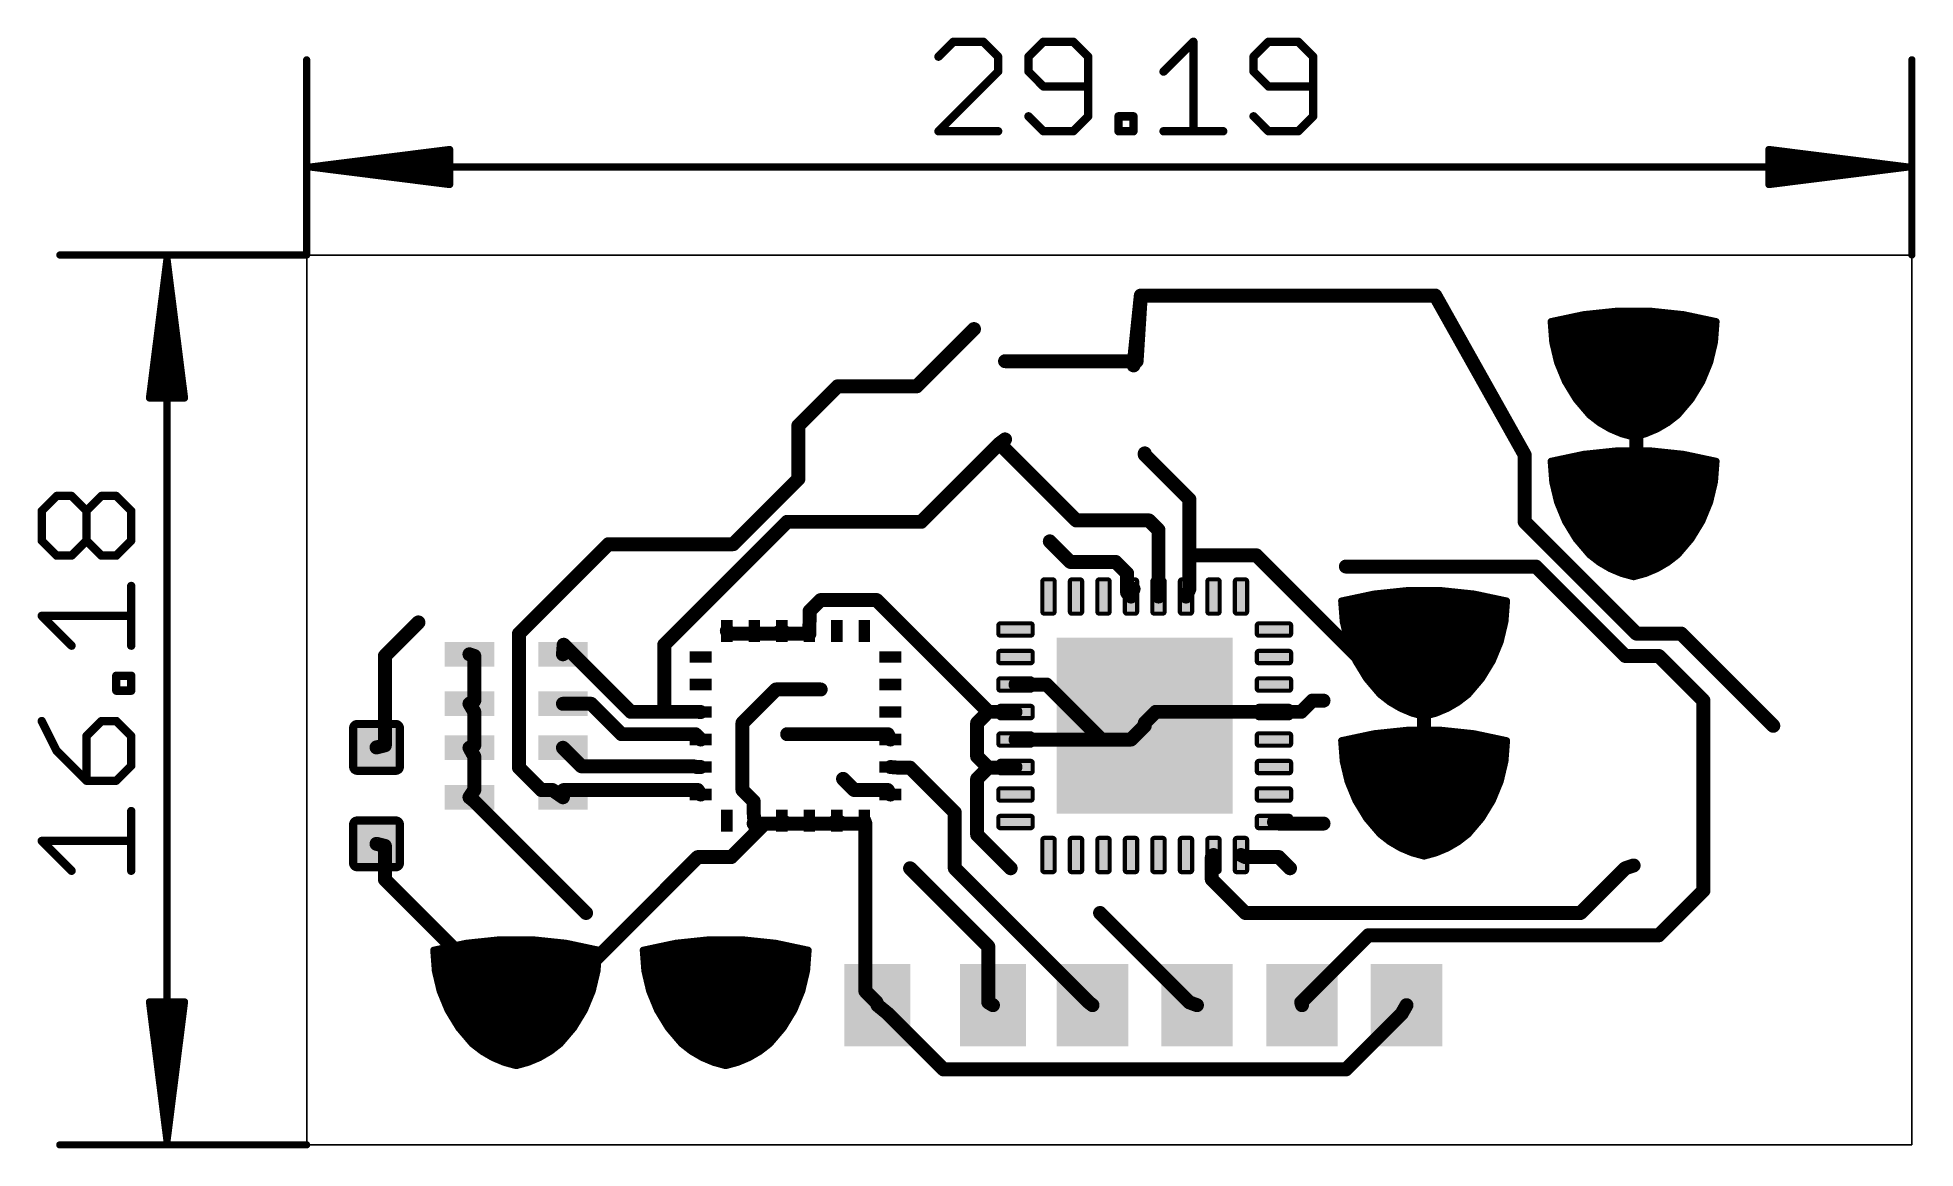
# Model space of a CAD drawing. Extents: x -4.9 to 29.3, y 1.2 to 21.4.
import ezdxf

# ---------------------------------------------------------------- set-up
doc = ezdxf.new("R2010")
doc.units = 0
doc.layers.add('1', color=22, linetype='CONTINUOUS')
doc.layers.add('20', color=7, linetype='CONTINUOUS')

# ---------------------------------------------------------------- blocks, each defined once
blk = doc.blocks.new('RECT')
blk.add_solid([(-0.5, -0.5), (0.5, -0.5), (-0.5, 0.5), (0.5, 0.5)])
blk = doc.blocks.new('RECT160000X160000R30')
at = {"const_width": 0.15}
blk.add_lwpolyline([(0.425, -0.35), (0.425, 0.35, 0.4142), (0.35, 0.425), (-0.35, 0.425, 0.4142), (-0.425, 0.35), (-0.425, -0.35, 0.4142), (-0.35, -0.425), (0.35, -0.425, 0.4142)], format="xyb", close=True, dxfattribs=at)
blk.add_solid([(-0.3754, -0.3754), (0.3754, -0.3754), (-0.3754, 0.3754), (0.3754, 0.3754)])
blk = doc.blocks.new('RECT112000X48000R50')
at = {"const_width": 0.075}
blk.add_lwpolyline([(0.3125, -0.075), (0.3125, 0.075, 0.4142), (0.275, 0.1125), (-0.275, 0.1125, 0.4142), (-0.3125, 0.075), (-0.3125, -0.075, 0.4142), (-0.275, -0.1125), (0.275, -0.1125, 0.4142)], format="xyb", close=True, dxfattribs=at)
blk.add_solid([(-0.2938, -0.0938), (0.2938, -0.0938), (-0.2938, 0.0938), (0.2938, 0.0938)])
blk = doc.blocks.new('RECT48000X112000R50')
at = {"const_width": 0.075}
blk.add_lwpolyline([(0.1125, -0.275), (0.1125, 0.275, 0.4142), (0.075, 0.3125), (-0.075, 0.3125, 0.4142), (-0.1125, 0.275), (-0.1125, -0.275, 0.4142), (-0.075, -0.3125), (0.075, -0.3125, 0.4142)], format="xyb", close=True, dxfattribs=at)
blk.add_solid([(-0.0938, -0.2938), (0.0938, -0.2938), (-0.0938, 0.2938), (0.0938, 0.2938)])

msp = doc.modelspace()

# ---------------------------------------------------------------- linework, layer by layer
at = {"layer": '1'}
for points, const_width in [([(11.7603, 21.3277), (11.4891, 21.0565)], 0.1524), ([(12.3026, 21.3277), (11.7603, 21.3277)], 0.1524), ([(12.5738, 21.0565), (12.3026, 21.3277)], 0.1524), ([(13.3974, 21.3277), (13.1263, 21.0565)], 0.1524), ([(13.9398, 21.3277), (13.3974, 21.3277)], 0.1524), ([(14.2109, 21.0565), (13.9398, 21.3277)], 0.1524), ([(15.582, 20.7854), (16.1243, 21.3277)], 0.1524), ([(16.1243, 21.3277), (16.1243, 19.7007)], 0.1524), ([(17.4903, 21.3277), (17.2192, 21.0565)], 0.1524), ([(18.0327, 21.3277), (17.4903, 21.3277)], 0.1524), ([(18.3038, 21.0565), (18.0327, 21.3277)], 0.1524), ([(0, 17.45), (0, 21)], 0.13), ([(11.4891, 19.7007), (12.5738, 20.7854)], 0.1524), ([(12.5738, 20.7854), (12.5738, 21.0565)], 0.1524), ([(13.1263, 21.0565), (13.1263, 20.7854)], 0.1524), ([(13.1263, 20.7854), (13.3974, 20.5142)], 0.1524), ([(14.2109, 19.9719), (14.2109, 21.0565)], 0.1524), ([(17.2192, 21.0565), (17.2192, 20.7854)], 0.1524), ([(17.2192, 20.7854), (17.4903, 20.5142)], 0.1524), ([(18.3038, 19.9719), (18.3038, 21.0565)], 0.1524), ([(29.19, 17.45), (29.19, 21)], 0.13), ([(13.3974, 20.5142), (14.2109, 20.5142)], 0.1524), ([(17.4903, 20.5142), (18.3038, 20.5142)], 0.1524), ([(13.1263, 19.9719), (13.3974, 19.7007)], 0.1524), ([(13.9398, 19.7007), (14.2109, 19.9719)], 0.1524), ([(14.7634, 19.7007), (14.7634, 19.9719)], 0.1524), ([(14.7634, 19.9719), (15.0346, 19.9719)], 0.1524), ([(15.0346, 19.9719), (15.0346, 19.7007)], 0.1524), ([(17.2192, 19.9719), (17.4903, 19.7007)], 0.1524), ([(18.0327, 19.7007), (18.3038, 19.9719)], 0.1524), ([(12.5738, 19.7007), (11.4891, 19.7007)], 0.1524), ([(13.3974, 19.7007), (13.9398, 19.7007)], 0.1524), ([(15.0346, 19.7007), (14.7634, 19.7007)], 0.1524), ([(15.582, 19.7007), (16.6667, 19.7007)], 0.1524), ([(17.4903, 19.7007), (18.0327, 19.7007)], 0.1524), ([(0.065, 19.05), (2.6, 19.3692)], 0.13), ([(0.065, 19.05), (2.6, 19.31)], 0.13), ([(0.065, 19.05), (2.6, 19.18)], 0.13), ([(2.6, 19.3692), (2.6, 18.7308)], 0.13), ([(29.125, 19.05), (26.59, 19.3692)], 0.13), ([(26.59, 19.3692), (26.59, 18.7308)], 0.13), ([(29.125, 19.05), (26.59, 19.31)], 0.13), ([(29.125, 19.05), (26.59, 19.18)], 0.13), ([(29.125, 19.05), (0.065, 19.05)], 0.13), ([(2.6, 18.7308), (0.065, 19.05)], 0.13), ([(2.6, 18.92), (0.065, 19.05)], 0.13), ([(2.6, 18.79), (0.065, 19.05)], 0.13), ([(26.59, 18.7308), (29.125, 19.05)], 0.13), ([(26.59, 18.92), (29.125, 19.05)], 0.13), ([(26.59, 18.79), (29.125, 19.05)], 0.13), ([(0, 17.45), (-4.49, 17.45)], 0.13), ([(-2.54, 17.385), (-2.8592, 14.85)], 0.13), ([(-2.54, 17.385), (-2.8, 14.85)], 0.13), ([(-2.54, 17.385), (-2.67, 14.85)], 0.13), ([(-2.54, 17.385), (-2.54, 1.335)], 0.13), ([(-2.2208, 14.85), (-2.54, 17.385)], 0.13), ([(-2.41, 14.85), (-2.54, 17.385)], 0.13), ([(-2.28, 14.85), (-2.54, 17.385)], 0.13), ([(15.1684, 16.7132), (15.0368, 15.4432)], 0.254), ([(15.0922, 15.5194), (15.1684, 16.7132)], 0.254), ([(15.1684, 16.7132), (20.5232, 16.7132)], 0.254), ([(22.1488, 13.8176), (20.5232, 16.7132)], 0.254), ([(23.2234, 16.3661), (22.63, 16.24)], 0.127), ([(23.8267, 16.4295), (23.2234, 16.3661)], 0.127), ([(23.3839, 16.383), (24.8761, 16.383)], 0.127), ([(24.4333, 16.4295), (23.8267, 16.4295)], 0.127), ([(25.0366, 16.3661), (24.4333, 16.4295)], 0.127), ([(25.63, 16.24), (25.0366, 16.3661)], 0.127), ([(11.0933, 15.0622), (12.1349, 16.1038)], 0.254), ([(22.63, 16.24), (22.6588, 15.8642)], 0.127), ([(22.6385, 16.129), (25.6215, 16.129)], 0.127), ([(22.6482, 16.002), (25.6118, 16.002)], 0.127), ([(22.7053, 16.256), (25.5547, 16.256)], 0.127), ([(25.6012, 15.8642), (25.63, 16.24)], 0.127), ([(22.658, 15.875), (25.602, 15.875)], 0.127), ([(22.6588, 15.8642), (22.746, 15.4975)], 0.127), ([(22.6864, 15.748), (25.5736, 15.748)], 0.127), ([(25.514, 15.4975), (25.6012, 15.8642)], 0.127), ([(12.7, 15.5194), (15.0922, 15.5194)], 0.254), ([(22.7166, 15.621), (25.5434, 15.621)], 0.127), ([(22.746, 15.4975), (22.8895, 15.1489)], 0.127), ([(22.7474, 15.494), (25.5126, 15.494)], 0.127), ([(22.7997, 15.367), (25.4603, 15.367)], 0.127), ([(25.3705, 15.1489), (25.514, 15.4975)], 0.127), ([(8.9408, 14.348), (9.655, 15.0622)], 0.254), ([(9.655, 15.0622), (11.0933, 15.0622)], 0.254), ([(22.852, 15.24), (25.408, 15.24)], 0.127), ([(22.8895, 15.1489), (23.0858, 14.8271)], 0.127), ([(22.9114, 15.113), (25.3486, 15.113)], 0.127), ([(22.9889, 14.986), (25.2711, 14.986)], 0.127), ([(24.1808, 15.24), (24.13, 15.24)], 0.254), ([(24.1808, 15.24), (24.1808, 12.8016)], 0.254), ([(25.1742, 14.8271), (25.3705, 15.1489)], 0.127), ([(-2.8592, 14.85), (-2.2208, 14.85)], 0.13), ([(23.0664, 14.859), (25.1936, 14.859)], 0.127), ([(23.0858, 14.8271), (23.33, 14.54)], 0.127), ([(23.1667, 14.732), (25.0933, 14.732)], 0.127), ([(24.93, 14.54), (25.1742, 14.8271)], 0.127), ([(8.9408, 13.3763), (8.9408, 14.348)], 0.254), ([(23.2747, 14.605), (24.9853, 14.605)], 0.127), ([(23.33, 14.54), (23.5086, 14.4014)], 0.127), ([(23.4099, 14.478), (24.8501, 14.478)], 0.127), ([(23.5086, 14.4014), (23.7037, 14.2873)], 0.127), ([(23.5948, 14.351), (24.6652, 14.351)], 0.127), ([(23.7037, 14.2873), (23.912, 14.1997)], 0.127), ([(24.348, 14.1997), (24.5563, 14.2873)], 0.127), ([(24.5563, 14.2873), (24.7514, 14.4014)], 0.127), ([(24.7514, 14.4014), (24.93, 14.54)], 0.127), ([(12.5984, 14.0208), (11.176, 12.5984)], 0.254), ([(12.5984, 14.0208), (12.7, 14.097)], 0.254), ([(13.9954, 12.6238), (12.5984, 14.0208)], 0.254), ([(23.8542, 14.224), (24.4058, 14.224)], 0.127), ([(23.912, 14.1997), (24.13, 14.14)], 0.127), ([(24.13, 14.14), (24.348, 14.1997)], 0.127), ([(15.24, 13.8176), (15.24, 13.843)], 0.254), ([(15.24, 13.8176), (16.0528, 13.0048)], 0.254), ([(22.1488, 12.5984), (22.1488, 13.8176)], 0.254), ([(23.2234, 13.8261), (22.63, 13.7)], 0.127), ([(22.63, 13.7), (22.6588, 13.3242)], 0.127), ([(22.7053, 13.716), (25.5547, 13.716)], 0.127), ([(23.8267, 13.8895), (23.2234, 13.8261)], 0.127), ([(23.3839, 13.843), (24.8761, 13.843)], 0.127), ([(24.4333, 13.8895), (23.8267, 13.8895)], 0.127), ([(25.0366, 13.8261), (24.4333, 13.8895)], 0.127), ([(25.63, 13.7), (25.0366, 13.8261)], 0.127), ([(25.6012, 13.3242), (25.63, 13.7)], 0.127), ([(7.7565, 12.192), (8.9408, 13.3763)], 0.254), ([(22.6385, 13.589), (25.6215, 13.589)], 0.127), ([(22.6482, 13.462), (25.6118, 13.462)], 0.127), ([(22.658, 13.335), (25.602, 13.335)], 0.127), ([(22.6588, 13.3242), (22.746, 12.9575)], 0.127), ([(25.514, 12.9575), (25.6012, 13.3242)], 0.127), ([(-4.8177, 12.7977), (-4.5465, 13.0688)], 0.1524), ([(-4.5465, 13.0688), (-4.2754, 13.0688)], 0.1524), ([(-4.2754, 13.0688), (-4.0042, 12.7977)], 0.1524), ([(-4.0042, 12.7977), (-3.733, 13.0688)], 0.1524), ([(-3.733, 13.0688), (-3.4619, 13.0688)], 0.1524), ([(-3.4619, 13.0688), (-3.1907, 12.7977)], 0.1524), ([(16.0528, 13.0048), (16.0528, 11.9888)], 0.254), ([(22.6864, 13.208), (25.5736, 13.208)], 0.127), ([(22.7166, 13.081), (25.5434, 13.081)], 0.127), ([(22.746, 12.9575), (22.8895, 12.6089)], 0.127), ([(22.7474, 12.954), (25.5126, 12.954)], 0.127), ([(25.3705, 12.6089), (25.514, 12.9575)], 0.127), ([(-4.8177, 12.2553), (-4.8177, 12.7977)], 0.1524), ([(-4.0042, 12.2553), (-4.0042, 12.7977)], 0.1524), ([(-3.1907, 12.7977), (-3.1907, 12.2553)], 0.1524), ([(8.7376, 12.5984), (6.5024, 10.3632)], 0.254), ([(11.176, 12.5984), (8.7376, 12.5984)], 0.254), ([(15.3162, 12.6238), (13.9954, 12.6238)], 0.254), ([(15.49, 12.45), (15.3162, 12.6238)], 0.254), ([(24.1808, 10.5664), (22.1488, 12.5984)], 0.254), ([(22.7997, 12.827), (25.4603, 12.827)], 0.127), ([(22.852, 12.7), (25.408, 12.7)], 0.127), ([(22.8895, 12.6089), (23.0858, 12.2871)], 0.127), ([(22.9114, 12.573), (25.3486, 12.573)], 0.127), ([(24.1808, 12.8016), (24.13, 12.7)], 0.254), ([(25.1742, 12.2871), (25.3705, 12.6089)], 0.127), ([(-4.5465, 11.9842), (-4.8177, 12.2553)], 0.1524), ([(-4.0042, 12.2553), (-4.2754, 11.9842)], 0.1524), ([(-3.733, 11.9842), (-4.0042, 12.2553)], 0.1524), ([(-3.1907, 12.2553), (-3.4619, 11.9842)], 0.1524), ([(3.8608, 10.5664), (5.4864, 12.192)], 0.254), ([(5.4864, 12.192), (7.7565, 12.192)], 0.254), ([(13.8877, 11.8694), (13.5135, 12.2435)], 0.254), ([(15.49, 11.24), (15.49, 12.45)], 0.254), ([(22.9889, 12.446), (25.2711, 12.446)], 0.127), ([(23.0664, 12.319), (25.1936, 12.319)], 0.127), ([(23.0858, 12.2871), (23.33, 12)], 0.127), ([(24.93, 12), (25.1742, 12.2871)], 0.127), ([(-4.2754, 11.9842), (-4.5465, 11.9842)], 0.1524), ([(-3.4619, 11.9842), (-3.733, 11.9842)], 0.1524), ([(14.7118, 11.8694), (13.8877, 11.8694)], 0.254), ([(14.9194, 11.6618), (14.7118, 11.8694)], 0.254), ([(16.0528, 11.9888), (16.0528, 11.3792)], 0.254), ([(16.0528, 11.9888), (17.272, 11.9888)], 0.254), ([(17.272, 11.9888), (19.1008, 10.16)], 0.254), ([(23.1667, 12.192), (25.0933, 12.192)], 0.127), ([(23.2747, 12.065), (24.9853, 12.065)], 0.127), ([(23.33, 12), (23.5086, 11.8614)], 0.127), ([(23.4099, 11.938), (24.8501, 11.938)], 0.127), ([(24.7514, 11.8614), (24.93, 12)], 0.127), ([(14.9194, 11.3106), (14.9194, 11.6618)], 0.254), ([(22.352, 11.7856), (18.8976, 11.7856)], 0.254), ([(23.9776, 10.16), (22.352, 11.7856)], 0.254), ([(23.5086, 11.8614), (23.7037, 11.7473)], 0.127), ([(23.5948, 11.811), (24.6652, 11.811)], 0.127), ([(23.7037, 11.7473), (23.912, 11.6597)], 0.127), ([(23.8542, 11.684), (24.4058, 11.684)], 0.127), ([(23.912, 11.6597), (24.13, 11.6)], 0.127), ([(24.13, 11.6), (24.348, 11.6597)], 0.127), ([(24.348, 11.6597), (24.5563, 11.7473)], 0.127), ([(24.5563, 11.7473), (24.7514, 11.8614)], 0.127), ([(-3.1907, 10.347), (-3.1907, 11.4317)], 0.1524), ([(9.3472, 11.176), (9.144, 10.9728)], 0.254), ([(10.3632, 11.176), (9.3472, 11.176)], 0.254), ([(11.9888, 9.5504), (10.3632, 11.176)], 0.254), ([(14.99, 11.24), (14.9194, 11.3106)], 0.254), ([(15.0368, 11.3792), (14.99, 11.24)], 0.254), ([(16.0528, 11.3792), (15.99, 11.24)], 0.254), ([(19.4134, 11.2861), (18.82, 11.16)], 0.127), ([(20.0167, 11.3495), (19.4134, 11.2861)], 0.127), ([(19.5739, 11.303), (21.0661, 11.303)], 0.127), ([(20.6233, 11.3495), (20.0167, 11.3495)], 0.127), ([(21.2266, 11.2861), (20.6233, 11.3495)], 0.127), ([(21.82, 11.16), (21.2266, 11.2861)], 0.127), ([(-4.2754, 10.347), (-4.8177, 10.8893)], 0.1524), ([(-4.8177, 10.8893), (-3.1907, 10.8893)], 0.1524), ([(9.144, 10.9728), (9.144, 10.7696)], 0.254), ([(18.82, 11.16), (18.8488, 10.7842)], 0.127), ([(18.8285, 11.049), (21.8115, 11.049)], 0.127), ([(18.8382, 10.922), (21.8018, 10.922)], 0.127), ([(18.8953, 11.176), (21.7447, 11.176)], 0.127), ([(21.7912, 10.7842), (21.82, 11.16)], 0.127), ([(2.032, 10.7696), (1.4224, 10.16)], 0.254), ([(3.8608, 10.5664), (3.8608, 8.128)], 0.254), ([(7.7216, 10.5664), (7.64, 10.615)], 0.254), ([(8.128, 10.5664), (7.7216, 10.5664)], 0.254), ([(8.128, 10.5664), (8.14, 10.615)], 0.254), ([(8.5344, 10.5664), (8.128, 10.5664)], 0.254), ([(8.5344, 10.5664), (8.64, 10.615)], 0.254), ([(8.7376, 10.5664), (8.64, 10.615)], 0.254), ([(9.144, 10.5664), (8.7376, 10.5664)], 0.254), ([(9.144, 10.7696), (9.14, 10.615)], 0.254), ([(9.144, 10.5664), (9.14, 10.615)], 0.254), ([(18.848, 10.795), (21.792, 10.795)], 0.127), ([(18.8488, 10.7842), (18.936, 10.4175)], 0.127), ([(18.8764, 10.668), (21.7636, 10.668)], 0.127), ([(18.9066, 10.541), (21.7334, 10.541)], 0.127), ([(21.704, 10.4175), (21.7912, 10.7842)], 0.127), ([(24.9936, 10.5664), (24.1808, 10.5664)], 0.254), ([(26.67, 8.89), (24.9936, 10.5664)], 0.254), ([(1.4224, 10.16), (1.4224, 8.5344)], 0.254), ([(3.048, 10.16), (2.96, 10.19)], 0.254), ([(3.048, 9.3472), (3.048, 10.16)], 0.254), ([(4.6736, 10.3632), (4.66, 10.19)], 0.254), ([(4.6736, 10.3632), (5.8928, 9.144)], 0.254), ([(6.5024, 10.3632), (6.5024, 9.144)], 0.254), ([(18.936, 10.4175), (19.0795, 10.0689)], 0.127), ([(18.9374, 10.414), (21.7026, 10.414)], 0.127), ([(18.9897, 10.287), (21.6503, 10.287)], 0.127), ([(19.1008, 10.16), (20.32, 10.16)], 0.254), ([(20.32, 10.16), (20.32, 7.62)], 0.254), ([(21.5605, 10.0689), (21.704, 10.4175)], 0.127), ([(24.5872, 10.16), (23.9776, 10.16)], 0.254), ([(25.4, 9.3472), (24.5872, 10.16)], 0.254), ([(19.042, 10.16), (21.598, 10.16)], 0.127), ([(19.0795, 10.0689), (19.2758, 9.7471)], 0.127), ([(19.1014, 10.033), (21.5386, 10.033)], 0.127), ([(19.1789, 9.906), (21.4611, 9.906)], 0.127), ([(21.3642, 9.7471), (21.5605, 10.0689)], 0.127), ([(-3.4619, 9.5284), (-3.4619, 9.7996)], 0.1524), ([(-3.4619, 9.7996), (-3.1907, 9.7996)], 0.1524), ([(-3.1907, 9.5284), (-3.4619, 9.5284)], 0.1524), ([(-3.1907, 9.7996), (-3.1907, 9.5284)], 0.1524), ([(7.9248, 8.9408), (8.5344, 9.5504)], 0.254), ([(8.5344, 9.5504), (9.3472, 9.5504)], 0.254), ([(12.3952, 9.144), (11.9888, 9.5504)], 0.254), ([(12.89, 9.64), (13.4559, 9.64)], 0.254), ([(13.4559, 9.64), (14.4559, 8.64)], 0.254), ([(19.2564, 9.779), (21.3836, 9.779)], 0.127), ([(19.2758, 9.7471), (19.52, 9.46)], 0.127), ([(19.3567, 9.652), (21.2833, 9.652)], 0.127), ([(19.4647, 9.525), (21.1753, 9.525)], 0.127), ([(21.12, 9.46), (21.3642, 9.7471)], 0.127), ([(3.048, 9.3472), (2.96, 9.29)], 0.254), ([(3.048, 9.144), (2.96, 9.29)], 0.254), ([(3.048, 8.5344), (3.048, 9.144)], 0.254), ([(4.66, 9.29), (5.1721, 9.29)], 0.254), ([(5.1721, 9.29), (5.7245, 8.7376)], 0.254), ([(5.8928, 9.144), (6.5024, 9.144)], 0.254), ([(6.5024, 9.144), (7.112, 9.144)], 0.254), ([(7.112, 9.144), (7.165, 9.14)], 0.254), ([(12.3952, 9.144), (12.192, 8.9408)], 0.254), ([(12.8016, 9.144), (12.3952, 9.144)], 0.254), ([(12.8016, 9.144), (12.89, 9.14)], 0.254), ([(15.24, 8.9408), (15.4432, 9.144)], 0.254), ([(15.4432, 9.144), (17.4752, 9.144)], 0.254), ([(17.4752, 9.144), (17.59, 9.14)], 0.254), ([(17.6784, 9.144), (17.59, 9.14)], 0.254), ([(17.6784, 9.144), (18.0848, 9.144)], 0.254), ([(18.0848, 9.144), (18.288, 9.3472)], 0.254), ([(18.288, 9.3472), (18.4912, 9.3472)], 0.254), ([(19.52, 9.46), (19.6986, 9.3214)], 0.127), ([(19.5999, 9.398), (21.0401, 9.398)], 0.127), ([(19.6986, 9.3214), (19.8937, 9.2073)], 0.127), ([(19.7848, 9.271), (20.8552, 9.271)], 0.127), ([(19.8937, 9.2073), (20.102, 9.1197)], 0.127), ([(20.538, 9.1197), (20.7463, 9.2073)], 0.127), ([(20.7463, 9.2073), (20.9414, 9.3214)], 0.127), ([(20.9414, 9.3214), (21.12, 9.46)], 0.127), ([(25.4, 5.8928), (25.4, 9.3472)], 0.254), ([(-4.8177, 8.9759), (-4.5465, 8.4336)], 0.1524), ([(-3.733, 8.9759), (-4.0042, 8.7048)], 0.1524), ([(-3.4619, 8.9759), (-3.733, 8.9759)], 0.1524), ([(-3.1907, 8.7048), (-3.4619, 8.9759)], 0.1524), ([(7.9248, 7.7216), (7.9248, 8.9408)], 0.254), ([(12.192, 8.9408), (12.192, 8.3312)], 0.254), ([(14.99, 8.64), (15.24, 8.89)], 0.254), ([(15.24, 8.89), (15.24, 8.9408)], 0.254), ([(20.0442, 9.144), (20.5958, 9.144)], 0.127), ([(20.102, 9.1197), (20.32, 9.06)], 0.127), ([(20.32, 9.06), (20.538, 9.1197)], 0.127), ([(-4.0042, 8.7048), (-4.0042, 7.8913)], 0.1524), ([(-3.1907, 8.1624), (-3.1907, 8.7048)], 0.1524), ([(1.4224, 8.5344), (1.27, 8.497)], 0.254), ([(3.048, 8.5344), (2.96, 8.49)], 0.254), ([(3.048, 8.3312), (2.96, 8.49)], 0.254), ([(4.9959, 8.1541), (4.66, 8.49)], 0.254), ([(5.7245, 8.7376), (7.0674, 8.7376)], 0.254), ([(7.0674, 8.7376), (7.165, 8.64)], 0.254), ([(8.7376, 8.7376), (10.5664, 8.7376)], 0.254), ([(10.5664, 8.7376), (10.615, 8.64)], 0.254), ([(14.4559, 8.64), (12.89, 8.64)], 0.254), ([(14.4559, 8.64), (14.99, 8.64)], 0.254), ([(19.4134, 8.7461), (18.82, 8.62)], 0.127), ([(18.82, 8.62), (18.8488, 8.2442)], 0.127), ([(18.8285, 8.509), (21.8115, 8.509)], 0.127), ([(18.8953, 8.636), (21.7447, 8.636)], 0.127), ([(20.0167, 8.8095), (19.4134, 8.7461)], 0.127), ([(19.5739, 8.763), (21.0661, 8.763)], 0.127), ([(20.6233, 8.8095), (20.0167, 8.8095)], 0.127), ([(21.2266, 8.7461), (20.6233, 8.8095)], 0.127), ([(21.82, 8.62), (21.2266, 8.7461)], 0.127), ([(21.7912, 8.2442), (21.82, 8.62)], 0.127), ([(-4.5465, 8.4336), (-4.0042, 7.8913)], 0.1524), ([(-3.4619, 7.8913), (-3.1907, 8.1624)], 0.1524), ([(3.048, 8.3312), (3.048, 7.7216)], 0.254), ([(3.8608, 8.128), (4.2672, 7.7216)], 0.254), ([(7.0318, 8.1541), (4.9959, 8.1541)], 0.254), ([(7.0982, 8.14), (7.0318, 8.1541)], 0.254), ([(7.165, 8.14), (7.0982, 8.14)], 0.254), ([(10.7696, 8.128), (10.615, 8.14)], 0.254), ([(10.9728, 8.128), (10.7696, 8.128)], 0.254), ([(11.7856, 7.3152), (10.9728, 8.128)], 0.254), ([(12.192, 8.3312), (12.3952, 8.128)], 0.254), ([(12.192, 7.9248), (12.3952, 8.128)], 0.254), ([(12.3952, 8.128), (12.8016, 8.128)], 0.254), ([(12.8016, 8.128), (12.89, 8.14)], 0.254), ([(18.8382, 8.382), (21.8018, 8.382)], 0.127), ([(18.848, 8.255), (21.792, 8.255)], 0.127), ([(18.8488, 8.2442), (18.936, 7.8775)], 0.127), ([(21.704, 7.8775), (21.7912, 8.2442)], 0.127), ([(-4.0042, 7.8913), (-3.4619, 7.8913)], 0.1524), ([(9.7536, 7.9248), (9.9568, 7.7216)], 0.254), ([(12.192, 6.9088), (12.192, 7.9248)], 0.254), ([(18.8764, 8.128), (21.7636, 8.128)], 0.127), ([(18.9066, 8.001), (21.7334, 8.001)], 0.127), ([(18.936, 7.8775), (19.0795, 7.5289)], 0.127), ([(18.9374, 7.874), (21.7026, 7.874)], 0.127), ([(21.5605, 7.5289), (21.704, 7.8775)], 0.127), ([(3.048, 7.7216), (2.96, 7.59)], 0.254), ([(3.048, 7.5184), (2.96, 7.59)], 0.254), ([(5.08, 5.4864), (3.048, 7.5184)], 0.254), ([(4.2672, 7.7216), (4.4704, 7.7216)], 0.254), ([(4.4704, 7.7216), (4.66, 7.59)], 0.254), ([(4.6736, 7.7216), (4.66, 7.59)], 0.254), ([(4.6736, 7.7216), (7.112, 7.7216)], 0.254), ([(7.112, 7.7216), (7.165, 7.64)], 0.254), ([(8.128, 7.5184), (7.9248, 7.7216)], 0.254), ([(8.128, 7.3152), (8.128, 7.5184)], 0.254), ([(9.9568, 7.7216), (10.5664, 7.7216)], 0.254), ([(10.5664, 7.7216), (10.615, 7.64)], 0.254), ([(18.9897, 7.747), (21.6503, 7.747)], 0.127), ([(19.042, 7.62), (21.598, 7.62)], 0.127), ([(19.0795, 7.5289), (19.2758, 7.2071)], 0.127), ([(19.1014, 7.493), (21.5386, 7.493)], 0.127), ([(21.3642, 7.2071), (21.5605, 7.5289)], 0.127), ([(-3.1907, 6.2541), (-3.1907, 7.3388)], 0.1524), ([(8.3312, 7.112), (7.7216, 6.5024)], 0.254), ([(8.128, 7.3152), (8.14, 7.165)], 0.254), ([(8.128, 7.112), (8.14, 7.165)], 0.254), ([(8.3312, 7.112), (8.128, 7.112)], 0.254), ([(8.7376, 7.112), (8.3312, 7.112)], 0.254), ([(8.7376, 7.112), (8.64, 7.165)], 0.254), ([(8.7376, 7.112), (9.144, 7.112)], 0.254), ([(9.144, 7.112), (9.14, 7.165)], 0.254), ([(9.144, 7.112), (9.5504, 7.112)], 0.254), ([(9.5504, 7.112), (9.64, 7.165)], 0.254), ([(9.7536, 7.112), (9.64, 7.165)], 0.254), ([(9.7536, 7.112), (10.16, 7.112)], 0.254), ([(10.16, 7.112), (10.14, 7.165)], 0.254), ([(10.16, 4.064), (10.16, 7.112)], 0.254), ([(11.7856, 6.2992), (11.7856, 7.3152)], 0.254), ([(17.6784, 7.112), (17.59, 7.14)], 0.254), ([(18.4912, 7.112), (17.6784, 7.112)], 0.254), ([(19.1789, 7.366), (21.4611, 7.366)], 0.127), ([(19.2564, 7.239), (21.3836, 7.239)], 0.127), ([(19.2758, 7.2071), (19.52, 6.92)], 0.127), ([(19.3567, 7.112), (21.2833, 7.112)], 0.127), ([(21.12, 6.92), (21.3642, 7.2071)], 0.127), ([(-4.2754, 6.2541), (-4.8177, 6.7965)], 0.1524), ([(-4.8177, 6.7965), (-3.1907, 6.7965)], 0.1524), ([(1.4224, 6.7056), (1.27, 6.743)], 0.254), ([(1.4224, 6.096), (1.4224, 6.7056)], 0.254), ([(12.8016, 6.2992), (12.192, 6.9088)], 0.254), ([(19.4647, 6.985), (21.1753, 6.985)], 0.127), ([(19.52, 6.92), (19.6986, 6.7814)], 0.127), ([(19.5999, 6.858), (21.0401, 6.858)], 0.127), ([(19.6986, 6.7814), (19.8937, 6.6673)], 0.127), ([(20.7463, 6.6673), (20.9414, 6.7814)], 0.127), ([(20.9414, 6.7814), (21.12, 6.92)], 0.127), ([(7.112, 6.5024), (4.4704, 3.8608)], 0.254), ([(7.7216, 6.5024), (7.112, 6.5024)], 0.254), ([(16.4592, 6.5024), (16.49, 6.54)], 0.254), ([(16.4592, 6.096), (16.4592, 6.5024)], 0.254), ([(17.0688, 6.5024), (16.99, 6.54)], 0.254), ([(17.6784, 6.5024), (17.0688, 6.5024)], 0.254), ([(17.8816, 6.2992), (17.6784, 6.5024)], 0.254), ([(19.7848, 6.731), (20.8552, 6.731)], 0.127), ([(19.8937, 6.6673), (20.102, 6.5797)], 0.127), ([(20.0442, 6.604), (20.5958, 6.604)], 0.127), ([(20.102, 6.5797), (20.32, 6.52)], 0.127), ([(20.32, 6.52), (20.538, 6.5797)], 0.127), ([(20.538, 6.5797), (20.7463, 6.6673)], 0.127), ([(3.6576, 3.8608), (1.4224, 6.096)], 0.254), ([(10.9728, 6.2992), (12.3952, 4.8768)], 0.254), ([(14.224, 3.8608), (11.7856, 6.2992)], 0.254), ([(17.0688, 5.4864), (16.4592, 6.096)], 0.254), ([(23.9776, 6.2992), (23.1648, 5.4864)], 0.254), ([(23.9776, 6.2992), (24.13, 6.35)], 0.254), ([(24.5872, 5.08), (25.4, 5.8928)], 0.254), ([(16.0528, 3.8608), (14.4272, 5.4864)], 0.254), ([(23.1648, 5.4864), (17.0688, 5.4864)], 0.254), ([(18.0848, 3.8608), (19.304, 5.08)], 0.254), ([(19.304, 5.08), (24.5872, 5.08)], 0.254), ([(2.9034, 4.9361), (2.31, 4.81)], 0.127), ([(2.31, 4.81), (2.3388, 4.4342)], 0.127), ([(2.3853, 4.826), (5.2347, 4.826)], 0.127), ([(3.5067, 4.9995), (2.9034, 4.9361)], 0.127), ([(3.0639, 4.953), (4.5561, 4.953)], 0.127), ([(4.1133, 4.9995), (3.5067, 4.9995)], 0.127), ([(4.7166, 4.9361), (4.1133, 4.9995)], 0.127), ([(5.31, 4.81), (4.7166, 4.9361)], 0.127), ([(5.2812, 4.4342), (5.31, 4.81)], 0.127), ([(6.7134, 4.9361), (6.12, 4.81)], 0.127), ([(6.12, 4.81), (6.1488, 4.4342)], 0.127), ([(6.1953, 4.826), (9.0447, 4.826)], 0.127), ([(7.3167, 4.9995), (6.7134, 4.9361)], 0.127), ([(6.8739, 4.953), (8.3661, 4.953)], 0.127), ([(7.9233, 4.9995), (7.3167, 4.9995)], 0.127), ([(8.5266, 4.9361), (7.9233, 4.9995)], 0.127), ([(9.12, 4.81), (8.5266, 4.9361)], 0.127), ([(9.0912, 4.4342), (9.12, 4.81)], 0.127), ([(12.3952, 4.8768), (12.3952, 3.8608)], 0.254), ([(2.3185, 4.699), (5.3015, 4.699)], 0.127), ([(2.3282, 4.572), (5.2918, 4.572)], 0.127), ([(2.338, 4.445), (5.282, 4.445)], 0.127), ([(2.3388, 4.4342), (2.426, 4.0675)], 0.127), ([(5.194, 4.0675), (5.2812, 4.4342)], 0.127), ([(6.1285, 4.699), (9.1115, 4.699)], 0.127), ([(6.1382, 4.572), (9.1018, 4.572)], 0.127), ([(6.148, 4.445), (9.092, 4.445)], 0.127), ([(6.1488, 4.4342), (6.236, 4.0675)], 0.127), ([(9.004, 4.0675), (9.0912, 4.4342)], 0.127), ([(2.3664, 4.318), (5.2536, 4.318)], 0.127), ([(2.3966, 4.191), (5.2234, 4.191)], 0.127), ([(2.426, 4.0675), (2.5695, 3.7189)], 0.127), ([(2.4274, 4.064), (5.1926, 4.064)], 0.127), ([(5.0505, 3.7189), (5.194, 4.0675)], 0.127), ([(6.1764, 4.318), (9.0636, 4.318)], 0.127), ([(6.2066, 4.191), (9.0334, 4.191)], 0.127), ([(6.236, 4.0675), (6.3795, 3.7189)], 0.127), ([(6.2374, 4.064), (9.0026, 4.064)], 0.127), ([(8.8605, 3.7189), (9.004, 4.0675)], 0.127), ([(10.3632, 3.8608), (10.16, 4.064)], 0.254), ([(-2.54, 1.335), (-2.8592, 3.87)], 0.13), ([(-2.8592, 3.87), (-2.2208, 3.87)], 0.13), ([(-2.54, 1.335), (-2.8, 3.87)], 0.13), ([(-2.54, 1.335), (-2.67, 3.87)], 0.13), ([(-2.2208, 3.87), (-2.54, 1.335)], 0.13), ([(-2.41, 3.87), (-2.54, 1.335)], 0.13), ([(-2.28, 3.87), (-2.54, 1.335)], 0.13), ([(2.4797, 3.937), (5.1403, 3.937)], 0.127), ([(2.532, 3.81), (5.088, 3.81)], 0.127), ([(2.5695, 3.7189), (2.7658, 3.3971)], 0.127), ([(3.6576, 3.8608), (3.81, 3.81)], 0.254), ([(3.8608, 3.8608), (3.81, 3.81)], 0.254), ([(4.4704, 3.8608), (3.8608, 3.8608)], 0.254), ([(4.8542, 3.3971), (5.0505, 3.7189)], 0.127), ([(6.2897, 3.937), (8.9503, 3.937)], 0.127), ([(6.342, 3.81), (8.898, 3.81)], 0.127), ([(6.3795, 3.7189), (6.5758, 3.3971)], 0.127), ([(8.6642, 3.3971), (8.8605, 3.7189)], 0.127), ([(10.3632, 3.8608), (10.38, 3.81)], 0.254), ([(10.5664, 3.6576), (10.38, 3.81)], 0.254), ([(10.5664, 3.6576), (11.5824, 2.6416)], 0.254), ([(12.3952, 3.8608), (12.48, 3.81)], 0.254), ([(14.224, 3.8608), (14.29, 3.81)], 0.254), ([(16.0528, 3.8608), (16.19, 3.81)], 0.254), ([(18.0848, 3.8608), (18.1, 3.81)], 0.254), ([(18.8976, 2.6416), (19.9136, 3.6576)], 0.254), ([(19.9136, 3.6576), (20, 3.81)], 0.254), ([(2.5914, 3.683), (5.0286, 3.683)], 0.127), ([(2.6689, 3.556), (4.9511, 3.556)], 0.127), ([(2.7464, 3.429), (4.8736, 3.429)], 0.127), ([(2.7658, 3.3971), (3.01, 3.11)], 0.127), ([(4.61, 3.11), (4.8542, 3.3971)], 0.127), ([(6.4014, 3.683), (8.8386, 3.683)], 0.127), ([(6.4789, 3.556), (8.7611, 3.556)], 0.127), ([(6.5564, 3.429), (8.6836, 3.429)], 0.127), ([(6.5758, 3.3971), (6.82, 3.11)], 0.127), ([(8.42, 3.11), (8.6642, 3.3971)], 0.127), ([(2.8467, 3.302), (4.7733, 3.302)], 0.127), ([(2.9547, 3.175), (4.6653, 3.175)], 0.127), ([(3.01, 3.11), (3.1886, 2.9714)], 0.127), ([(3.0899, 3.048), (4.5301, 3.048)], 0.127), ([(4.4314, 2.9714), (4.61, 3.11)], 0.127), ([(6.6567, 3.302), (8.5833, 3.302)], 0.127), ([(6.7647, 3.175), (8.4753, 3.175)], 0.127), ([(6.82, 3.11), (6.9986, 2.9714)], 0.127), ([(6.8999, 3.048), (8.3401, 3.048)], 0.127), ([(8.2414, 2.9714), (8.42, 3.11)], 0.127), ([(3.1886, 2.9714), (3.3837, 2.8573)], 0.127), ([(3.2748, 2.921), (4.3452, 2.921)], 0.127), ([(3.3837, 2.8573), (3.592, 2.7697)], 0.127), ([(3.5342, 2.794), (4.0858, 2.794)], 0.127), ([(3.592, 2.7697), (3.81, 2.71)], 0.127), ([(3.81, 2.71), (4.028, 2.7697)], 0.127), ([(4.028, 2.7697), (4.2363, 2.8573)], 0.127), ([(4.2363, 2.8573), (4.4314, 2.9714)], 0.127), ([(6.9986, 2.9714), (7.1937, 2.8573)], 0.127), ([(7.0848, 2.921), (8.1552, 2.921)], 0.127), ([(7.1937, 2.8573), (7.402, 2.7697)], 0.127), ([(7.3442, 2.794), (7.8958, 2.794)], 0.127), ([(7.402, 2.7697), (7.62, 2.71)], 0.127), ([(7.62, 2.71), (7.838, 2.7697)], 0.127), ([(7.838, 2.7697), (8.0463, 2.8573)], 0.127), ([(8.0463, 2.8573), (8.2414, 2.9714)], 0.127), ([(11.5824, 2.6416), (18.8976, 2.6416)], 0.254), ([(0, 1.27), (-4.49, 1.27)], 0.13)]:
    msp.add_lwpolyline(points, dxfattribs=dict(at, const_width=const_width))
for points, const_width in [([(11.7603, 21.3658, 1), (11.7603, 21.2896)], 0.0762), ([(11.7872, 21.3007, 1), (11.7333, 21.3546)], 0.0762), ([(12.3296, 21.3546, 1), (12.2757, 21.3007)], 0.0762), ([(12.3026, 21.2896, 1), (12.3026, 21.3658)], 0.0762), ([(13.3974, 21.3658, 1), (13.3974, 21.2896)], 0.0762), ([(13.4244, 21.3007, 1), (13.3705, 21.3546)], 0.0762), ([(13.9667, 21.3546, 1), (13.9128, 21.3007)], 0.0762), ([(13.9398, 21.2896, 1), (13.9398, 21.3658)], 0.0762), ([(16.1624, 21.3277, 1), (16.0862, 21.3277)], 0.0762), ([(16.1513, 21.3007, 1), (16.0974, 21.3546)], 0.0762), ([(17.4903, 21.3658, 1), (17.4903, 21.2896)], 0.0762), ([(17.5173, 21.3007, 1), (17.4634, 21.3546)], 0.0762), ([(18.0596, 21.3546, 1), (18.0057, 21.3007)], 0.0762), ([(18.0327, 21.2896, 1), (18.0327, 21.3658)], 0.0762), ([(0.0325, 21, 1), (-0.0325, 21)], 0.065), ([(11.4622, 21.0835, 1), (11.5161, 21.0296)], 0.0762), ([(12.6119, 21.0565, 1), (12.5357, 21.0565)], 0.0762), ([(12.5468, 21.0296, 1), (12.6007, 21.0835)], 0.0762), ([(12.6007, 20.7584, 1), (12.5468, 20.8123)], 0.0762), ([(13.0993, 21.0835, 1), (13.1532, 21.0296)], 0.0762), ([(13.1532, 20.8123, 1), (13.0993, 20.7584)], 0.0762), ([(13.1644, 21.0565, 1), (13.0882, 21.0565)], 0.0762), ([(14.249, 21.0565, 1), (14.1728, 21.0565)], 0.0762), ([(14.184, 21.0296, 1), (14.2379, 21.0835)], 0.0762), ([(15.5551, 20.8123, 1), (15.609, 20.7584)], 0.0762), ([(17.1922, 21.0835, 1), (17.2461, 21.0296)], 0.0762), ([(17.2461, 20.8123, 1), (17.1922, 20.7584)], 0.0762), ([(17.2573, 21.0565, 1), (17.1811, 21.0565)], 0.0762), ([(18.3419, 21.0565, 1), (18.2657, 21.0565)], 0.0762), ([(18.2769, 21.0296, 1), (18.3308, 21.0835)], 0.0762), ([(29.2225, 21, 1), (29.1575, 21)], 0.065), ([(12.5357, 20.7854, 1), (12.6119, 20.7854)], 0.0762), ([(13.0882, 20.7854, 1), (13.1644, 20.7854)], 0.0762), ([(13.3974, 20.5523, 1), (13.3974, 20.4761)], 0.0762), ([(13.3705, 20.4873, 1), (13.4244, 20.5411)], 0.0762), ([(14.2109, 20.4761, 1), (14.2109, 20.5523)], 0.0762), ([(17.1811, 20.7854, 1), (17.2573, 20.7854)], 0.0762), ([(17.4903, 20.5523, 1), (17.4903, 20.4761)], 0.0762), ([(17.4634, 20.4873, 1), (17.5173, 20.5411)], 0.0762), ([(18.3038, 20.4761, 1), (18.3038, 20.5523)], 0.0762), ([(13.1532, 19.9988, 1), (13.0993, 19.9449)], 0.0762), ([(14.1728, 19.9719, 1), (14.249, 19.9719)], 0.0762), ([(14.2379, 19.9449, 1), (14.184, 19.9988)], 0.0762), ([(14.8015, 19.9719, 1), (14.7253, 19.9719)], 0.0762), ([(14.7634, 20.01, 1), (14.7634, 19.9338)], 0.0762), ([(15.0727, 19.9719, 1), (14.9965, 19.9719)], 0.0762), ([(15.0346, 19.9338, 1), (15.0346, 20.01)], 0.0762), ([(17.2461, 19.9988, 1), (17.1922, 19.9449)], 0.0762), ([(18.2657, 19.9719, 1), (18.3419, 19.9719)], 0.0762), ([(18.3308, 19.9449, 1), (18.2769, 19.9988)], 0.0762), ([(11.4891, 19.7388, 1), (11.4891, 19.6626)], 0.0762), ([(11.4622, 19.7276, 1), (11.5161, 19.6738)], 0.0762), ([(12.5738, 19.6626, 1), (12.5738, 19.7388)], 0.0762), ([(13.3974, 19.7388, 1), (13.3974, 19.6626)], 0.0762), ([(13.3705, 19.6738, 1), (13.4244, 19.7276)], 0.0762), ([(13.9128, 19.7276, 1), (13.9667, 19.6738)], 0.0762), ([(13.9398, 19.6626, 1), (13.9398, 19.7388)], 0.0762), ([(14.7634, 19.7388, 1), (14.7634, 19.6626)], 0.0762), ([(14.7253, 19.7007, 1), (14.8015, 19.7007)], 0.0762), ([(14.9965, 19.7007, 1), (15.0727, 19.7007)], 0.0762), ([(15.0346, 19.6626, 1), (15.0346, 19.7388)], 0.0762), ([(15.582, 19.7388, 1), (15.582, 19.6626)], 0.0762), ([(16.0862, 19.7007, 1), (16.1624, 19.7007)], 0.0762), ([(16.6667, 19.6626, 1), (16.6667, 19.7388)], 0.0762), ([(17.4903, 19.7388, 1), (17.4903, 19.6626)], 0.0762), ([(17.4634, 19.6738, 1), (17.5173, 19.7276)], 0.0762), ([(18.0057, 19.7276, 1), (18.0596, 19.6738)], 0.0762), ([(18.0327, 19.6626, 1), (18.0327, 19.7388)], 0.0762), ([(2.6325, 19.3692, 1), (2.5675, 19.3692)], 0.065), ([(2.6041, 19.337, 1), (2.5959, 19.4015)], 0.065), ([(2.6033, 19.2777, 1), (2.5967, 19.3423)], 0.065), ([(2.6017, 19.1475, 1), (2.5983, 19.2125)], 0.065), ([(26.5941, 19.4015, 1), (26.5859, 19.337)], 0.065), ([(26.6225, 19.3692, 1), (26.5575, 19.3692)], 0.065), ([(26.5933, 19.3423, 1), (26.5867, 19.2777)], 0.065), ([(26.5917, 19.2125, 1), (26.5883, 19.1475)], 0.065), ([(0.065, 19.0825, 1), (0.065, 19.0175)], 0.065), ([(0.0691, 19.0822, 1), (0.0609, 19.0178)], 0.065), ([(0.0633, 19.0825, 1), (0.0667, 19.0175)], 0.065), ([(0.0667, 19.0825, 1), (0.0633, 19.0175)], 0.065), ([(0.0683, 19.0823, 1), (0.0617, 19.0177)], 0.065), ([(0.0617, 19.0823, 1), (0.0683, 19.0177)], 0.065), ([(0.0609, 19.0822, 1), (0.0691, 19.0178)], 0.065), ([(2.5959, 18.6985, 1), (2.6041, 18.763)], 0.065), ([(2.5967, 18.7577, 1), (2.6033, 18.8223)], 0.065), ([(2.5983, 18.8875, 1), (2.6017, 18.9525)], 0.065), ([(26.5883, 18.9525, 1), (26.5917, 18.8875)], 0.065), ([(26.5867, 18.8223, 1), (26.5933, 18.7577)], 0.065), ([(26.5859, 18.763, 1), (26.5941, 18.6985)], 0.065), ([(29.1291, 19.0178, 1), (29.1209, 19.0822)], 0.065), ([(29.1209, 19.0178, 1), (29.1291, 19.0822)], 0.065), ([(29.1283, 19.0177, 1), (29.1217, 19.0823)], 0.065), ([(29.1217, 19.0177, 1), (29.1283, 19.0823)], 0.065), ([(29.1233, 19.0175, 1), (29.1267, 19.0825)], 0.065), ([(29.1267, 19.0175, 1), (29.1233, 19.0825)], 0.065), ([(29.125, 19.0175, 1), (29.125, 19.0825)], 0.065), ([(2.5675, 18.7308, 1), (2.6325, 18.7308)], 0.065), ([(26.5575, 18.7308, 1), (26.6225, 18.7308)], 0.065), ([(-4.49, 17.4825, 1), (-4.49, 17.4175)], 0.065), ([(-2.5075, 17.385, 1), (-2.5725, 17.385)], 0.065), ([(-2.5078, 17.3891, 1), (-2.5722, 17.3809)], 0.065), ([(-2.5075, 17.3833, 1), (-2.5725, 17.3867)], 0.065), ([(-2.5075, 17.3867, 1), (-2.5725, 17.3833)], 0.065), ([(-2.5077, 17.3883, 1), (-2.5723, 17.3817)], 0.065), ([(-2.5077, 17.3817, 1), (-2.5723, 17.3883)], 0.065), ([(-2.5078, 17.3809, 1), (-2.5722, 17.3891)], 0.065), ([(-0.0325, 17.45, 1), (0.0325, 17.45)], 0.065), ([(0, 17.4175, 1), (0, 17.4825)], 0.065), ([(29.1575, 17.45, 1), (29.2225, 17.45)], 0.065), ([(15.1684, 16.7767, 1), (15.1684, 16.6497)], 0.127), ([(15.2317, 16.7092, 1), (15.105, 16.7172)], 0.127), ([(15.2315, 16.7067, 1), (15.1052, 16.7197)], 0.127), ([(20.5786, 16.7443, 1), (20.4678, 16.6821)], 0.127), ([(20.5232, 16.6497, 1), (20.5232, 16.7767)], 0.127), ([(23.2201, 16.3977, 1), (23.2267, 16.3345)], 0.0635), ([(23.23, 16.3351, 1), (23.2168, 16.3972)], 0.0635), ([(23.3839, 16.4147, 1), (23.3839, 16.3513)], 0.0635), ([(23.8267, 16.4613, 1), (23.8267, 16.3978)], 0.0635), ([(23.83, 16.398, 1), (23.8234, 16.4611)], 0.0635), ([(24.4366, 16.4611, 1), (24.43, 16.398)], 0.0635), ([(24.4333, 16.3978, 1), (24.4333, 16.4613)], 0.0635), ([(24.8761, 16.3513, 1), (24.8761, 16.4147)], 0.0635), ([(25.0432, 16.3972, 1), (25.03, 16.3351)], 0.0635), ([(25.0333, 16.3345, 1), (25.0399, 16.3977)], 0.0635), ([(12.1798, 16.0589, 1), (12.09, 16.1487)], 0.127), ([(22.6617, 16.2424, 1), (22.5983, 16.2376)], 0.0635), ([(22.6234, 16.2711, 1), (22.6366, 16.2089)], 0.0635), ([(22.6385, 16.1608, 1), (22.6385, 16.0973)], 0.0635), ([(22.6482, 16.0338, 1), (22.6482, 15.9703)], 0.0635), ([(22.7053, 16.2877, 1), (22.7053, 16.2243)], 0.0635), ([(25.5547, 16.2243, 1), (25.5547, 16.2877)], 0.0635), ([(25.6617, 16.2376, 1), (25.5983, 16.2424)], 0.0635), ([(25.6118, 15.9703, 1), (25.6118, 16.0338)], 0.0635), ([(25.6215, 16.0973, 1), (25.6215, 16.1608)], 0.0635), ([(25.6234, 16.2089, 1), (25.6366, 16.2711)], 0.0635), ([(22.658, 15.9068, 1), (22.658, 15.8432)], 0.0635), ([(22.6897, 15.8715, 1), (22.6279, 15.8568)], 0.0635), ([(22.6271, 15.8617, 1), (22.6904, 15.8666)], 0.0635), ([(22.6864, 15.7798, 1), (22.6864, 15.7163)], 0.0635), ([(25.5696, 15.8666, 1), (25.6329, 15.8617)], 0.0635), ([(25.6321, 15.8568, 1), (25.5703, 15.8715)], 0.0635), ([(25.5736, 15.7163, 1), (25.5736, 15.7798)], 0.0635), ([(25.602, 15.8432, 1), (25.602, 15.9068)], 0.0635), ([(12.7, 15.5829, 1), (12.7, 15.4559)], 0.127), ([(14.9736, 15.4497, 1), (15.1, 15.4367)], 0.127), ([(15.0288, 15.5234, 1), (15.1555, 15.5154)], 0.127), ([(15.0922, 15.4559, 1), (15.0922, 15.5829)], 0.127), ([(22.7166, 15.6528, 1), (22.7166, 15.5892)], 0.0635), ([(22.7754, 15.5096, 1), (22.7167, 15.4854)], 0.0635), ([(22.7151, 15.4901, 1), (22.7769, 15.5048)], 0.0635), ([(22.7474, 15.5258, 1), (22.7474, 15.4623)], 0.0635), ([(22.7997, 15.3988, 1), (22.7997, 15.3353)], 0.0635), ([(25.4603, 15.3353, 1), (25.4603, 15.3988)], 0.0635), ([(25.4831, 15.5048, 1), (25.5449, 15.4901)], 0.0635), ([(25.5433, 15.4854, 1), (25.4846, 15.5096)], 0.0635), ([(25.5126, 15.4623, 1), (25.5126, 15.5258)], 0.0635), ([(25.5434, 15.5892, 1), (25.5434, 15.6528)], 0.0635), ([(9.655, 15.1257, 1), (9.655, 14.9987)], 0.127), ([(9.6999, 15.0173, 1), (9.6101, 15.1071)], 0.127), ([(11.0484, 15.1071, 1), (11.1382, 15.0173)], 0.127), ([(11.0933, 14.9987, 1), (11.0933, 15.1257)], 0.127), ([(22.852, 15.2718, 1), (22.852, 15.2082)], 0.0635), ([(22.9166, 15.1655, 1), (22.8624, 15.1324)], 0.0635), ([(22.8602, 15.1368, 1), (22.9189, 15.161)], 0.0635), ([(22.9114, 15.1448, 1), (22.9114, 15.0813)], 0.0635), ([(22.9889, 15.0178, 1), (22.9889, 14.9543)], 0.0635), ([(24.13, 15.3035, 1), (24.13, 15.1765)], 0.127), ([(24.2443, 15.24, 1), (24.1173, 15.24)], 0.127), ([(24.1808, 15.1765, 1), (24.1808, 15.3035)], 0.127), ([(25.2711, 14.9543, 1), (25.2711, 15.0178)], 0.0635), ([(25.3411, 15.161, 1), (25.3998, 15.1368)], 0.0635), ([(25.3976, 15.1324, 1), (25.3434, 15.1655)], 0.0635), ([(25.3486, 15.0813, 1), (25.3486, 15.1448)], 0.0635), ([(25.408, 15.2082, 1), (25.408, 15.2718)], 0.0635), ([(-2.8915, 14.8541, 1), (-2.827, 14.8459)], 0.065), ([(-2.8592, 14.8825, 1), (-2.8592, 14.8175)], 0.065), ([(-2.8323, 14.8533, 1), (-2.7677, 14.8467)], 0.065), ([(-2.7025, 14.8517, 1), (-2.6375, 14.8483)], 0.065), ([(-2.4425, 14.8483, 1), (-2.3775, 14.8517)], 0.065), ([(-2.3123, 14.8467, 1), (-2.2477, 14.8533)], 0.065), ([(-2.253, 14.8459, 1), (-2.1885, 14.8541)], 0.065), ([(-2.2208, 14.8175, 1), (-2.2208, 14.8825)], 0.065), ([(23.0664, 14.8908, 1), (23.0664, 14.8272)], 0.0635), ([(23.11, 14.8477, 1), (23.0616, 14.8066)], 0.0635), ([(23.0587, 14.8106, 1), (23.1129, 14.8437)], 0.0635), ([(23.1667, 14.7638, 1), (23.1667, 14.7003)], 0.0635), ([(25.0933, 14.7003, 1), (25.0933, 14.7638)], 0.0635), ([(25.1471, 14.8437, 1), (25.2013, 14.8106)], 0.0635), ([(25.1984, 14.8066, 1), (25.15, 14.8477)], 0.0635), ([(25.1936, 14.8272, 1), (25.1936, 14.8908)], 0.0635), ([(9.0043, 14.348, 1), (8.8773, 14.348)], 0.127), ([(8.8959, 14.3929, 1), (8.9857, 14.3031)], 0.127), ([(23.2747, 14.6368, 1), (23.2747, 14.5732)], 0.0635), ([(23.3495, 14.5651, 1), (23.3105, 14.5149)], 0.0635), ([(23.3058, 14.5194, 1), (23.3542, 14.5606)], 0.0635), ([(23.4099, 14.5098, 1), (23.4099, 14.4463)], 0.0635), ([(23.5246, 14.4288, 1), (23.4925, 14.374)], 0.0635), ([(23.4891, 14.3763, 1), (23.528, 14.4265)], 0.0635), ([(23.5948, 14.3828, 1), (23.5948, 14.3193)], 0.0635), ([(23.716, 14.3166, 1), (23.6914, 14.2581)], 0.0635), ([(23.6876, 14.2599, 1), (23.7197, 14.3147)], 0.0635), ([(24.5403, 14.3147, 1), (24.5724, 14.2599)], 0.0635), ([(24.5686, 14.2581, 1), (24.544, 14.3166)], 0.0635), ([(24.6652, 14.3193, 1), (24.6652, 14.3828)], 0.0635), ([(24.732, 14.4265, 1), (24.7709, 14.3763)], 0.0635), ([(24.7675, 14.374, 1), (24.7354, 14.4288)], 0.0635), ([(24.8501, 14.4463, 1), (24.8501, 14.5098)], 0.0635), ([(24.9058, 14.5606, 1), (24.9542, 14.5194)], 0.0635), ([(24.9495, 14.5149, 1), (24.9105, 14.5651)], 0.0635), ([(24.9853, 14.5732, 1), (24.9853, 14.6368)], 0.0635), ([(12.6433, 14.0657, 1), (12.5535, 13.9759)], 0.127), ([(12.5603, 14.0716, 1), (12.6365, 13.97)], 0.127), ([(12.6433, 13.9759, 1), (12.5535, 14.0657)], 0.127), ([(12.7381, 14.0462, 1), (12.6619, 14.1478)], 0.127), ([(23.8542, 14.2558, 1), (23.8542, 14.1922)], 0.0635), ([(23.9204, 14.2303, 1), (23.9036, 14.1691)], 0.0635), ([(23.8997, 14.1704, 1), (23.9243, 14.229)], 0.0635), ([(24.1216, 14.1706, 1), (24.1384, 14.1094)], 0.0635), ([(24.1216, 14.1094, 1), (24.1384, 14.1706)], 0.0635), ([(24.3357, 14.229, 1), (24.3603, 14.1704)], 0.0635), ([(24.3564, 14.1691, 1), (24.3396, 14.2303)], 0.0635), ([(24.4058, 14.1922, 1), (24.4058, 14.2558)], 0.0635), ([(15.3035, 13.843, 1), (15.1765, 13.843)], 0.127), ([(15.2849, 13.8625, 1), (15.1951, 13.7727)], 0.127), ([(15.1765, 13.8176, 1), (15.3035, 13.8176)], 0.127), ([(22.2123, 13.8176, 1), (22.0853, 13.8176)], 0.127), ([(22.0934, 13.7865, 1), (22.2042, 13.8487)], 0.127), ([(22.6617, 13.7024, 1), (22.5983, 13.6976)], 0.0635), ([(22.6234, 13.7311, 1), (22.6366, 13.6689)], 0.0635), ([(22.7053, 13.7478, 1), (22.7053, 13.6843)], 0.0635), ([(23.2201, 13.8577, 1), (23.2267, 13.7945)], 0.0635), ([(23.23, 13.7951, 1), (23.2168, 13.8572)], 0.0635), ([(23.3839, 13.8748, 1), (23.3839, 13.8112)], 0.0635), ([(23.8267, 13.9213, 1), (23.8267, 13.8578)], 0.0635), ([(23.83, 13.858, 1), (23.8234, 13.9211)], 0.0635), ([(24.4366, 13.9211, 1), (24.43, 13.858)], 0.0635), ([(24.4333, 13.8578, 1), (24.4333, 13.9213)], 0.0635), ([(24.8761, 13.8112, 1), (24.8761, 13.8748)], 0.0635), ([(25.0432, 13.8572, 1), (25.03, 13.7951)], 0.0635), ([(25.0333, 13.7945, 1), (25.0399, 13.8577)], 0.0635), ([(25.5547, 13.6843, 1), (25.5547, 13.7478)], 0.0635), ([(25.6617, 13.6976, 1), (25.5983, 13.7024)], 0.0635), ([(25.6234, 13.6689, 1), (25.6366, 13.7311)], 0.0635), ([(8.8773, 13.3763, 1), (9.0043, 13.3763)], 0.127), ([(8.9857, 13.3314, 1), (8.8959, 13.4212)], 0.127), ([(22.6385, 13.6208, 1), (22.6385, 13.5572)], 0.0635), ([(22.6482, 13.4938, 1), (22.6482, 13.4303)], 0.0635), ([(22.658, 13.3668, 1), (22.658, 13.3033)], 0.0635), ([(22.6897, 13.3315, 1), (22.6279, 13.3168)], 0.0635), ([(22.6271, 13.3217, 1), (22.6904, 13.3266)], 0.0635), ([(25.5696, 13.3266, 1), (25.6329, 13.3217)], 0.0635), ([(25.6321, 13.3168, 1), (25.5703, 13.3315)], 0.0635), ([(25.602, 13.3033, 1), (25.602, 13.3668)], 0.0635), ([(25.6118, 13.4303, 1), (25.6118, 13.4938)], 0.0635), ([(25.6215, 13.5572, 1), (25.6215, 13.6208)], 0.0635), ([(-4.5465, 13.1069, 1), (-4.5465, 13.0307)], 0.0762), ([(-4.5196, 13.0419, 1), (-4.5735, 13.0958)], 0.0762), ([(-4.2484, 13.0958, 1), (-4.3023, 13.0419)], 0.0762), ([(-4.2754, 13.0307, 1), (-4.2754, 13.1069)], 0.0762), ([(-3.733, 13.1069, 1), (-3.733, 13.0307)], 0.0762), ([(-3.7061, 13.0419, 1), (-3.76, 13.0958)], 0.0762), ([(-3.4349, 13.0958, 1), (-3.4888, 13.0419)], 0.0762), ([(-3.4619, 13.0307, 1), (-3.4619, 13.1069)], 0.0762), ([(16.1163, 13.0048, 1), (15.9893, 13.0048)], 0.127), ([(16.0079, 12.9599, 1), (16.0977, 13.0497)], 0.127), ([(22.6864, 13.2398, 1), (22.6864, 13.1762)], 0.0635), ([(22.7166, 13.1128, 1), (22.7166, 13.0493)], 0.0635), ([(22.7754, 12.9696, 1), (22.7167, 12.9454)], 0.0635), ([(22.7151, 12.9501, 1), (22.7769, 12.9648)], 0.0635), ([(22.7474, 12.9858, 1), (22.7474, 12.9223)], 0.0635), ([(25.4831, 12.9648, 1), (25.5449, 12.9501)], 0.0635), ([(25.5433, 12.9454, 1), (25.4846, 12.9696)], 0.0635), ([(25.5126, 12.9223, 1), (25.5126, 12.9858)], 0.0635), ([(25.5434, 13.0493, 1), (25.5434, 13.1128)], 0.0635), ([(25.5736, 13.1762, 1), (25.5736, 13.2398)], 0.0635), ([(-4.7796, 12.7977, 1), (-4.8558, 12.7977)], 0.0762), ([(-4.8446, 12.8246, 1), (-4.7907, 12.7707)], 0.0762), ([(-3.9661, 12.7977, 1), (-4.0423, 12.7977)], 0.0762), ([(-4.0311, 12.8246, 1), (-3.9773, 12.7707)], 0.0762), ([(-4.0311, 12.7707, 1), (-3.9773, 12.8246)], 0.0762), ([(-3.1526, 12.7977, 1), (-3.2288, 12.7977)], 0.0762), ([(-3.2176, 12.7707, 1), (-3.1638, 12.8246)], 0.0762), ([(8.7376, 12.6619, 1), (8.7376, 12.5349)], 0.127), ([(8.7825, 12.5535, 1), (8.6927, 12.6433)], 0.127), ([(11.1311, 12.6433, 1), (11.2209, 12.5535)], 0.127), ([(11.176, 12.5349, 1), (11.176, 12.6619)], 0.127), ([(13.9954, 12.6873, 1), (13.9954, 12.5603)], 0.127), ([(13.9505, 12.5789, 1), (14.0403, 12.6687)], 0.127), ([(15.3611, 12.6687, 1), (15.2713, 12.5789)], 0.127), ([(15.3162, 12.5603, 1), (15.3162, 12.6873)], 0.127), ([(22.1937, 12.6433, 1), (22.1039, 12.5535)], 0.127), ([(22.0853, 12.5984, 1), (22.2123, 12.5984)], 0.127), ([(22.7997, 12.8588, 1), (22.7997, 12.7952)], 0.0635), ([(22.852, 12.7318, 1), (22.852, 12.6683)], 0.0635), ([(22.9166, 12.6255, 1), (22.8624, 12.5924)], 0.0635), ([(22.8602, 12.5968, 1), (22.9189, 12.621)], 0.0635), ([(22.9114, 12.6048, 1), (22.9114, 12.5412)], 0.0635), ([(24.0732, 12.7284, 1), (24.1868, 12.6716)], 0.127), ([(24.1173, 12.8016, 1), (24.2443, 12.8016)], 0.127), ([(24.2376, 12.7732, 1), (24.124, 12.83)], 0.127), ([(25.3411, 12.621, 1), (25.3998, 12.5968)], 0.0635), ([(25.3976, 12.5924, 1), (25.3434, 12.6255)], 0.0635), ([(25.3486, 12.5412, 1), (25.3486, 12.6048)], 0.0635), ([(25.408, 12.6683, 1), (25.408, 12.7318)], 0.0635), ([(25.4603, 12.7952, 1), (25.4603, 12.8588)], 0.0635), ([(-4.7907, 12.2823, 1), (-4.8446, 12.2284)], 0.0762), ([(-3.9773, 12.2823, 1), (-4.0311, 12.2284)], 0.0762), ([(-3.9773, 12.2284, 1), (-4.0311, 12.2823)], 0.0762), ([(-3.1638, 12.2284, 1), (-3.2176, 12.2823)], 0.0762), ([(5.4864, 12.2555, 1), (5.4864, 12.1285)], 0.127), ([(5.5313, 12.1471, 1), (5.4415, 12.2369)], 0.127), ([(7.7116, 12.2369, 1), (7.8014, 12.1471)], 0.127), ([(7.7565, 12.1285, 1), (7.7565, 12.2555)], 0.127), ([(13.5584, 12.2884, 1), (13.4686, 12.1986)], 0.127), ([(15.5535, 12.45, 1), (15.4265, 12.45)], 0.127), ([(15.4451, 12.4051, 1), (15.5349, 12.4949)], 0.127), ([(22.9889, 12.4778, 1), (22.9889, 12.4142)], 0.0635), ([(23.0664, 12.3508, 1), (23.0664, 12.2873)], 0.0635), ([(23.11, 12.3077, 1), (23.0616, 12.2666)], 0.0635), ([(23.0587, 12.2706, 1), (23.1129, 12.3037)], 0.0635), ([(25.1471, 12.3037, 1), (25.2013, 12.2706)], 0.0635), ([(25.1984, 12.2666, 1), (25.15, 12.3077)], 0.0635), ([(25.1936, 12.2873, 1), (25.1936, 12.3508)], 0.0635), ([(25.2711, 12.4142, 1), (25.2711, 12.4778)], 0.0635), ([(-4.8558, 12.2553, 1), (-4.7796, 12.2553)], 0.0762), ([(-4.5465, 12.0223, 1), (-4.5465, 11.9461)], 0.0762), ([(-4.5735, 11.9572, 1), (-4.5196, 12.0111)], 0.0762), ([(-4.3023, 12.0111, 1), (-4.2484, 11.9572)], 0.0762), ([(-4.2754, 11.9461, 1), (-4.2754, 12.0223)], 0.0762), ([(-4.0423, 12.2553, 1), (-3.9661, 12.2553)], 0.0762), ([(-3.733, 12.0223, 1), (-3.733, 11.9461)], 0.0762), ([(-3.76, 11.9572, 1), (-3.7061, 12.0111)], 0.0762), ([(-3.4888, 12.0111, 1), (-3.4349, 11.9572)], 0.0762), ([(-3.4619, 11.9461, 1), (-3.4619, 12.0223)], 0.0762), ([(-3.2288, 12.2553, 1), (-3.1526, 12.2553)], 0.0762), ([(13.8877, 11.9329, 1), (13.8877, 11.8059)], 0.127), ([(13.8428, 11.8245, 1), (13.9326, 11.9143)], 0.127), ([(14.7567, 11.9143, 1), (14.6669, 11.8245)], 0.127), ([(14.7118, 11.8059, 1), (14.7118, 11.9329)], 0.127), ([(16.1163, 11.9888, 1), (15.9893, 11.9888)], 0.127), ([(16.0528, 12.0523, 1), (16.0528, 11.9253)], 0.127), ([(15.9893, 11.9888, 1), (16.1163, 11.9888)], 0.127), ([(17.3169, 12.0337, 1), (17.2271, 11.9439)], 0.127), ([(17.272, 11.9253, 1), (17.272, 12.0523)], 0.127), ([(23.1667, 12.2238, 1), (23.1667, 12.1602)], 0.0635), ([(23.2747, 12.0968, 1), (23.2747, 12.0333)], 0.0635), ([(23.3495, 12.0251, 1), (23.3105, 11.9749)], 0.0635), ([(23.3058, 11.9794, 1), (23.3542, 12.0206)], 0.0635), ([(23.4099, 11.9698, 1), (23.4099, 11.9062)], 0.0635), ([(24.8501, 11.9062, 1), (24.8501, 11.9698)], 0.0635), ([(24.9058, 12.0206, 1), (24.9542, 11.9794)], 0.0635), ([(24.9495, 11.9749, 1), (24.9105, 12.0251)], 0.0635), ([(24.9853, 12.0333, 1), (24.9853, 12.0968)], 0.0635), ([(25.0933, 12.1602, 1), (25.0933, 12.2238)], 0.0635), ([(14.9829, 11.6618, 1), (14.8559, 11.6618)], 0.127), ([(14.8745, 11.6169, 1), (14.9643, 11.7067)], 0.127), ([(18.8976, 11.8491, 1), (18.8976, 11.7221)], 0.127), ([(22.3969, 11.8305, 1), (22.3071, 11.7407)], 0.127), ([(22.352, 11.7221, 1), (22.352, 11.8491)], 0.127), ([(23.5246, 11.8888, 1), (23.4925, 11.834)], 0.0635), ([(23.4891, 11.8363, 1), (23.528, 11.8865)], 0.0635), ([(23.5948, 11.8428, 1), (23.5948, 11.7792)], 0.0635), ([(23.716, 11.7766, 1), (23.6914, 11.7181)], 0.0635), ([(23.6876, 11.7199, 1), (23.7197, 11.7747)], 0.0635), ([(23.8542, 11.7158, 1), (23.8542, 11.6523)], 0.0635), ([(23.9204, 11.6903, 1), (23.9036, 11.6291)], 0.0635), ([(23.8997, 11.6304, 1), (23.9243, 11.689)], 0.0635), ([(24.1216, 11.6306, 1), (24.1384, 11.5694)], 0.0635), ([(24.1216, 11.5694, 1), (24.1384, 11.6306)], 0.0635), ([(24.3357, 11.689, 1), (24.3603, 11.6304)], 0.0635), ([(24.3564, 11.6291, 1), (24.3396, 11.6903)], 0.0635), ([(24.4058, 11.6523, 1), (24.4058, 11.7158)], 0.0635), ([(24.5403, 11.7747, 1), (24.5724, 11.7199)], 0.0635), ([(24.5686, 11.7181, 1), (24.544, 11.7766)], 0.0635), ([(24.6652, 11.7792, 1), (24.6652, 11.8428)], 0.0635), ([(24.732, 11.8865, 1), (24.7709, 11.8363)], 0.0635), ([(24.7675, 11.834, 1), (24.7354, 11.8888)], 0.0635), ([(-3.1526, 11.4317, 1), (-3.2288, 11.4317)], 0.0762), ([(9.3472, 11.2395, 1), (9.3472, 11.1125)], 0.127), ([(9.3921, 11.1311, 1), (9.3023, 11.2209)], 0.127), ([(10.4081, 11.2209, 1), (10.3183, 11.1311)], 0.127), ([(10.3632, 11.1125, 1), (10.3632, 11.2395)], 0.127), ([(14.9643, 11.3555, 1), (14.8745, 11.2657)], 0.127), ([(14.8559, 11.3106, 1), (14.9829, 11.3106)], 0.127), ([(14.9298, 11.2602, 1), (15.0502, 11.2198)], 0.127), ([(14.9451, 11.1951, 1), (15.0349, 11.2849)], 0.127), ([(15.097, 11.359, 1), (14.9766, 11.3994)], 0.127), ([(15.4265, 11.24, 1), (15.5535, 11.24)], 0.127), ([(15.9321, 11.2661, 1), (16.0479, 11.2139)], 0.127), ([(15.9893, 11.3792, 1), (16.1163, 11.3792)], 0.127), ([(16.1107, 11.3531, 1), (15.9949, 11.4053)], 0.127), ([(19.4101, 11.3177, 1), (19.4167, 11.2545)], 0.0635), ([(19.42, 11.2551, 1), (19.4068, 11.3172)], 0.0635), ([(19.5739, 11.3348, 1), (19.5739, 11.2713)], 0.0635), ([(20.0167, 11.3813, 1), (20.0167, 11.3178)], 0.0635), ([(20.02, 11.318, 1), (20.0134, 11.3811)], 0.0635), ([(20.6266, 11.3811, 1), (20.62, 11.318)], 0.0635), ([(20.6233, 11.3178, 1), (20.6233, 11.3813)], 0.0635), ([(21.0661, 11.2713, 1), (21.0661, 11.3348)], 0.0635), ([(21.2332, 11.3172, 1), (21.22, 11.2551)], 0.0635), ([(21.2233, 11.2545, 1), (21.2299, 11.3177)], 0.0635), ([(-4.7907, 10.9163, 1), (-4.8446, 10.8624)], 0.0762), ([(-4.8177, 10.9274, 1), (-4.8177, 10.8512)], 0.0762), ([(-3.1907, 10.8512, 1), (-3.1907, 10.9274)], 0.0762), ([(9.2075, 10.9728, 1), (9.0805, 10.9728)], 0.127), ([(9.0991, 11.0177, 1), (9.1889, 10.9279)], 0.127), ([(18.8517, 11.1624, 1), (18.7883, 11.1576)], 0.0635), ([(18.8134, 11.1911, 1), (18.8266, 11.1289)], 0.0635), ([(18.8285, 11.0808, 1), (18.8285, 11.0173)], 0.0635), ([(18.8382, 10.9538, 1), (18.8382, 10.8902)], 0.0635), ([(18.8953, 11.2078, 1), (18.8953, 11.1442)], 0.0635), ([(21.7447, 11.1442, 1), (21.7447, 11.2078)], 0.0635), ([(21.8517, 11.1576, 1), (21.7883, 11.1624)], 0.0635), ([(21.8018, 10.8902, 1), (21.8018, 10.9538)], 0.0635), ([(21.8115, 11.0173, 1), (21.8115, 11.0808)], 0.0635), ([(21.8134, 11.1289, 1), (21.8266, 11.1911)], 0.0635), ([(2.0769, 10.7247, 1), (1.9871, 10.8145)], 0.127), ([(3.9243, 10.5664, 1), (3.7973, 10.5664)], 0.127), ([(3.8159, 10.6113, 1), (3.9057, 10.5215)], 0.127), ([(7.6725, 10.6696, 1), (7.6075, 10.5604)], 0.127), ([(7.7216, 10.6299, 1), (7.7216, 10.5029)], 0.127), ([(7.6891, 10.5118, 1), (7.7541, 10.621)], 0.127), ([(8.128, 10.6299, 1), (8.128, 10.5029)], 0.127), ([(8.0664, 10.5816, 1), (8.1896, 10.5512)], 0.127), ([(8.2016, 10.5998, 1), (8.0784, 10.6302)], 0.127), ([(8.128, 10.5029, 1), (8.128, 10.6299)], 0.127), ([(8.5079, 10.6241, 1), (8.5609, 10.5087)], 0.127), ([(8.5344, 10.5029, 1), (8.5344, 10.6299)], 0.127), ([(8.6683, 10.6718, 1), (8.6117, 10.5582)], 0.127), ([(8.6665, 10.5573, 1), (8.6135, 10.6727)], 0.127), ([(8.7376, 10.6299, 1), (8.7376, 10.5029)], 0.127), ([(8.7093, 10.5096, 1), (8.7659, 10.6232)], 0.127), ([(9.2033, 10.6202, 1), (9.0767, 10.6098)], 0.127), ([(9.0765, 10.6166, 1), (9.2035, 10.6134)], 0.127), ([(9.2075, 10.768, 1), (9.0805, 10.7712)], 0.127), ([(9.0805, 10.7696, 1), (9.2075, 10.7696)], 0.127), ([(9.0807, 10.5612, 1), (9.2073, 10.5716)], 0.127), ([(9.144, 10.5029, 1), (9.144, 10.6299)], 0.127), ([(18.848, 10.8268, 1), (18.848, 10.7632)], 0.0635), ([(18.8797, 10.7915, 1), (18.8179, 10.7768)], 0.0635), ([(18.8171, 10.7817, 1), (18.8804, 10.7866)], 0.0635), ([(18.8764, 10.6998, 1), (18.8764, 10.6363)], 0.0635), ([(18.9066, 10.5728, 1), (18.9066, 10.5092)], 0.0635), ([(21.7334, 10.5092, 1), (21.7334, 10.5728)], 0.0635), ([(21.7596, 10.7866, 1), (21.8229, 10.7817)], 0.0635), ([(21.8221, 10.7768, 1), (21.7603, 10.7915)], 0.0635), ([(21.7636, 10.6363, 1), (21.7636, 10.6998)], 0.0635), ([(21.792, 10.7632, 1), (21.792, 10.8268)], 0.0635), ([(24.1808, 10.6299, 1), (24.1808, 10.5029)], 0.127), ([(24.1359, 10.5215, 1), (24.2257, 10.6113)], 0.127), ([(25.0385, 10.6113, 1), (24.9487, 10.5215)], 0.127), ([(24.9936, 10.5029, 1), (24.9936, 10.6299)], 0.127), ([(-4.3023, 10.3201, 1), (-4.2484, 10.374)], 0.0762), ([(-3.2288, 10.347, 1), (-3.1526, 10.347)], 0.0762), ([(1.4859, 10.16, 1), (1.3589, 10.16)], 0.127), ([(1.3775, 10.2049, 1), (1.4673, 10.1151)], 0.127), ([(2.9805, 10.2501, 1), (2.9395, 10.1299)], 0.127), ([(3.1115, 10.16, 1), (2.9845, 10.16)], 0.127), ([(3.0275, 10.0999, 1), (3.0685, 10.2201)], 0.127), ([(4.5967, 10.195, 1), (4.7233, 10.185)], 0.127), ([(4.7185, 10.4081, 1), (4.6287, 10.3183)], 0.127), ([(4.7369, 10.3582, 1), (4.6103, 10.3682)], 0.127), ([(6.5659, 10.3632, 1), (6.4389, 10.3632)], 0.127), ([(6.4575, 10.4081, 1), (6.5473, 10.3183)], 0.127), ([(18.9654, 10.4296, 1), (18.9067, 10.4054)], 0.0635), ([(18.9051, 10.4101, 1), (18.9669, 10.4248)], 0.0635), ([(18.9374, 10.4458, 1), (18.9374, 10.3822)], 0.0635), ([(18.9897, 10.3188, 1), (18.9897, 10.2553)], 0.0635), ([(19.1008, 10.2235, 1), (19.1008, 10.0965)], 0.127), ([(19.0559, 10.1151, 1), (19.1457, 10.2049)], 0.127), ([(20.3835, 10.16, 1), (20.2565, 10.16)], 0.127), ([(20.32, 10.0965, 1), (20.32, 10.2235)], 0.127), ([(21.6503, 10.2553, 1), (21.6503, 10.3188)], 0.0635), ([(21.6731, 10.4248, 1), (21.7349, 10.4101)], 0.0635), ([(21.7333, 10.4054, 1), (21.6746, 10.4296)], 0.0635), ([(21.7026, 10.3822, 1), (21.7026, 10.4458)], 0.0635), ([(23.9776, 10.2235, 1), (23.9776, 10.0965)], 0.127), ([(23.9327, 10.1151, 1), (24.0225, 10.2049)], 0.127), ([(24.6321, 10.2049, 1), (24.5423, 10.1151)], 0.127), ([(24.5872, 10.0965, 1), (24.5872, 10.2235)], 0.127), ([(19.042, 10.1918, 1), (19.042, 10.1282)], 0.0635), ([(19.1066, 10.0855, 1), (19.0524, 10.0524)], 0.0635), ([(19.0502, 10.0568, 1), (19.1089, 10.081)], 0.0635), ([(19.1014, 10.0648, 1), (19.1014, 10.0013)], 0.0635), ([(19.1789, 9.9378, 1), (19.1789, 9.8742)], 0.0635), ([(21.4611, 9.8742, 1), (21.4611, 9.9378)], 0.0635), ([(21.5311, 10.081, 1), (21.5898, 10.0568)], 0.0635), ([(21.5876, 10.0524, 1), (21.5334, 10.0855)], 0.0635), ([(21.5386, 10.0013, 1), (21.5386, 10.0648)], 0.0635), ([(21.598, 10.1282, 1), (21.598, 10.1918)], 0.0635), ([(-3.4238, 9.7996, 1), (-3.5, 9.7996)], 0.0762), ([(-3.4619, 9.8377, 1), (-3.4619, 9.7615)], 0.0762), ([(-3.4619, 9.5665, 1), (-3.4619, 9.4903)], 0.0762), ([(-3.5, 9.5284, 1), (-3.4238, 9.5284)], 0.0762), ([(-3.1526, 9.7996, 1), (-3.2288, 9.7996)], 0.0762), ([(-3.2288, 9.5284, 1), (-3.1526, 9.5284)], 0.0762), ([(-3.1907, 9.7615, 1), (-3.1907, 9.8377)], 0.0762), ([(-3.1907, 9.4903, 1), (-3.1907, 9.5665)], 0.0762), ([(8.5344, 9.6139, 1), (8.5344, 9.4869)], 0.127), ([(8.5793, 9.5055, 1), (8.4895, 9.5953)], 0.127), ([(9.3472, 9.4869, 1), (9.3472, 9.6139)], 0.127), ([(12.0337, 9.5953, 1), (11.9439, 9.5055)], 0.127), ([(11.9439, 9.5055, 1), (12.0337, 9.5953)], 0.127), ([(12.89, 9.7035, 1), (12.89, 9.5765)], 0.127), ([(13.5008, 9.6849, 1), (13.411, 9.5951)], 0.127), ([(13.4559, 9.5765, 1), (13.4559, 9.7035)], 0.127), ([(19.2564, 9.8108, 1), (19.2564, 9.7472)], 0.0635), ([(19.3, 9.7677, 1), (19.2516, 9.7266)], 0.0635), ([(19.2487, 9.7306, 1), (19.3029, 9.7637)], 0.0635), ([(19.3567, 9.6838, 1), (19.3567, 9.6203)], 0.0635), ([(19.4647, 9.5568, 1), (19.4647, 9.4932)], 0.0635), ([(21.1753, 9.4932, 1), (21.1753, 9.5568)], 0.0635), ([(21.2833, 9.6203, 1), (21.2833, 9.6838)], 0.0635), ([(21.3371, 9.7637, 1), (21.3913, 9.7306)], 0.0635), ([(21.3884, 9.7266, 1), (21.34, 9.7677)], 0.0635), ([(21.3836, 9.7472, 1), (21.3836, 9.8108)], 0.0635), ([(3.0144, 9.3228, 1), (2.9056, 9.2572)], 0.127), ([(2.9254, 9.3432, 1), (2.9946, 9.2368)], 0.127), ([(2.9845, 9.3472, 1), (3.1115, 9.3472)], 0.127), ([(3.1115, 9.144, 1), (2.9845, 9.144)], 0.127), ([(2.9936, 9.1112, 1), (3.1024, 9.1768)], 0.127), ([(3.0826, 9.294, 1), (3.0134, 9.4004)], 0.127), ([(4.66, 9.3535, 1), (4.66, 9.2265)], 0.127), ([(5.217, 9.3349, 1), (5.1272, 9.2451)], 0.127), ([(5.1721, 9.2265, 1), (5.1721, 9.3535)], 0.127), ([(5.8928, 9.2075, 1), (5.8928, 9.0805)], 0.127), ([(5.8479, 9.0991, 1), (5.9377, 9.1889)], 0.127), ([(6.5024, 9.2075, 1), (6.5024, 9.0805)], 0.127), ([(6.5024, 9.0805, 1), (6.5024, 9.2075)], 0.127), ([(7.1168, 9.2073, 1), (7.1072, 9.0807)], 0.127), ([(7.112, 9.0805, 1), (7.112, 9.2075)], 0.127), ([(7.1602, 9.0767, 1), (7.1698, 9.2033)], 0.127), ([(12.3952, 9.2075, 1), (12.3952, 9.0805)], 0.127), ([(12.4401, 9.0991, 1), (12.3503, 9.1889)], 0.127), ([(12.3503, 9.0991, 1), (12.4401, 9.1889)], 0.127), ([(12.8045, 9.2074, 1), (12.7987, 9.0806)], 0.127), ([(12.8016, 9.0805, 1), (12.8016, 9.2075)], 0.127), ([(12.8871, 9.0766, 1), (12.8929, 9.2034)], 0.127), ([(15.4432, 9.2075, 1), (15.4432, 9.0805)], 0.127), ([(15.4881, 9.0991, 1), (15.3983, 9.1889)], 0.127), ([(17.4774, 9.2075, 1), (17.473, 9.0805)], 0.127), ([(17.4752, 9.0805, 1), (17.4752, 9.2075)], 0.127), ([(17.5871, 9.2034, 1), (17.5929, 9.0766)], 0.127), ([(17.5878, 9.0765, 1), (17.5922, 9.2035)], 0.127), ([(17.6784, 9.2075, 1), (17.6784, 9.0805)], 0.127), ([(17.6813, 9.0806, 1), (17.6755, 9.2074)], 0.127), ([(18.0399, 9.1889, 1), (18.1297, 9.0991)], 0.127), ([(18.0848, 9.0805, 1), (18.0848, 9.2075)], 0.127), ([(18.288, 9.4107, 1), (18.288, 9.2837)], 0.127), ([(18.3329, 9.3023, 1), (18.2431, 9.3921)], 0.127), ([(18.4912, 9.2837, 1), (18.4912, 9.4107)], 0.127), ([(19.5395, 9.4851, 1), (19.5005, 9.4349)], 0.0635), ([(19.4958, 9.4394, 1), (19.5442, 9.4806)], 0.0635), ([(19.5999, 9.4298, 1), (19.5999, 9.3662)], 0.0635), ([(19.7146, 9.3488, 1), (19.6825, 9.294)], 0.0635), ([(19.6791, 9.2963, 1), (19.718, 9.3465)], 0.0635), ([(19.7848, 9.3028, 1), (19.7848, 9.2393)], 0.0635), ([(19.906, 9.2366, 1), (19.8814, 9.1781)], 0.0635), ([(19.8776, 9.1799, 1), (19.9097, 9.2347)], 0.0635), ([(20.7303, 9.2347, 1), (20.7624, 9.1799)], 0.0635), ([(20.7586, 9.1781, 1), (20.734, 9.2366)], 0.0635), ([(20.8552, 9.2393, 1), (20.8552, 9.3028)], 0.0635), ([(20.922, 9.3465, 1), (20.9609, 9.2963)], 0.0635), ([(20.9575, 9.294, 1), (20.9254, 9.3488)], 0.0635), ([(21.0401, 9.3662, 1), (21.0401, 9.4298)], 0.0635), ([(21.0958, 9.4806, 1), (21.1442, 9.4394)], 0.0635), ([(21.1395, 9.4349, 1), (21.1005, 9.4851)], 0.0635), ([(25.4635, 9.3472, 1), (25.3365, 9.3472)], 0.127), ([(25.3551, 9.3023, 1), (25.4449, 9.3921)], 0.127), ([(-4.7836, 8.993, 1), (-4.8518, 8.9589)], 0.0762), ([(-3.733, 9.014, 1), (-3.733, 8.9378)], 0.0762), ([(-3.7061, 8.949, 1), (-3.76, 9.0029)], 0.0762), ([(-3.4349, 9.0029, 1), (-3.4888, 8.949)], 0.0762), ([(-3.4619, 8.9378, 1), (-3.4619, 9.014)], 0.0762), ([(6.4389, 9.144, 1), (6.5659, 9.144)], 0.127), ([(7.9883, 8.9408, 1), (7.8613, 8.9408)], 0.127), ([(7.8799, 8.9857, 1), (7.9697, 8.8959)], 0.127), ([(12.2555, 8.9408, 1), (12.1285, 8.9408)], 0.127), ([(12.1471, 8.9857, 1), (12.2369, 8.8959)], 0.127), ([(15.3035, 8.9408, 1), (15.1765, 8.9408)], 0.127), ([(15.1951, 8.9857, 1), (15.2849, 8.8959)], 0.127), ([(15.1765, 8.89, 1), (15.3035, 8.89)], 0.127), ([(15.2849, 8.8451, 1), (15.1951, 8.9349)], 0.127), ([(20.0442, 9.1758, 1), (20.0442, 9.1122)], 0.0635), ([(20.1104, 9.1503, 1), (20.0936, 9.0891)], 0.0635), ([(20.0897, 9.0904, 1), (20.1143, 9.149)], 0.0635), ([(20.3116, 9.0906, 1), (20.3284, 9.0294)], 0.0635), ([(20.3116, 9.0294, 1), (20.3284, 9.0906)], 0.0635), ([(20.5257, 9.149, 1), (20.5503, 9.0904)], 0.0635), ([(20.5464, 9.0891, 1), (20.5296, 9.1503)], 0.0635), ([(20.5958, 9.1122, 1), (20.5958, 9.1758)], 0.0635), ([(26.6251, 8.8451, 1), (26.7149, 8.9349)], 0.127), ([(-3.9661, 8.7048, 1), (-4.0423, 8.7048)], 0.0762), ([(-4.0311, 8.7317, 1), (-3.9773, 8.6778)], 0.0762), ([(-3.1526, 8.7048, 1), (-3.2288, 8.7048)], 0.0762), ([(-3.2176, 8.6778, 1), (-3.1638, 8.7317)], 0.0762), ([(1.2549, 8.5587, 1), (1.2851, 8.4353)], 0.127), ([(1.3589, 8.5344, 1), (1.4859, 8.5344)], 0.127), ([(1.4375, 8.4727, 1), (1.4073, 8.5961)], 0.127), ([(3.0155, 8.5208, 1), (2.9045, 8.4592)], 0.127), ([(2.9314, 8.5467, 1), (2.9886, 8.4333)], 0.127), ([(2.9845, 8.5344, 1), (3.1115, 8.5344)], 0.127), ([(3.0766, 8.4777, 1), (3.0194, 8.5911)], 0.127), ([(4.7049, 8.5349, 1), (4.6151, 8.4451)], 0.127), ([(5.7245, 8.8011, 1), (5.7245, 8.6741)], 0.127), ([(5.6796, 8.6927, 1), (5.7694, 8.7825)], 0.127), ([(7.1123, 8.7825, 1), (7.0225, 8.6927)], 0.127), ([(7.0674, 8.6741, 1), (7.0674, 8.8011)], 0.127), ([(7.1201, 8.5951, 1), (7.2099, 8.6849)], 0.127), ([(8.7376, 8.8011, 1), (8.7376, 8.6741)], 0.127), ([(10.6232, 8.7659, 1), (10.5096, 8.7093)], 0.127), ([(10.5582, 8.6117, 1), (10.6718, 8.6683)], 0.127), ([(10.5664, 8.6741, 1), (10.5664, 8.8011)], 0.127), ([(12.89, 8.7035, 1), (12.89, 8.5765)], 0.127), ([(14.4559, 8.7035, 1), (14.4559, 8.5765)], 0.127), ([(14.411, 8.5951, 1), (14.5008, 8.6849)], 0.127), ([(14.4559, 8.5765, 1), (14.4559, 8.7035)], 0.127), ([(14.9451, 8.6849, 1), (15.0349, 8.5951)], 0.127), ([(14.99, 8.5765, 1), (14.99, 8.7035)], 0.127), ([(18.8517, 8.6224, 1), (18.7883, 8.6176)], 0.0635), ([(18.8134, 8.6511, 1), (18.8266, 8.5889)], 0.0635), ([(18.8285, 8.5408, 1), (18.8285, 8.4772)], 0.0635), ([(18.8953, 8.6678, 1), (18.8953, 8.6043)], 0.0635), ([(19.4101, 8.7777, 1), (19.4167, 8.7145)], 0.0635), ([(19.42, 8.7151, 1), (19.4068, 8.7772)], 0.0635), ([(19.5739, 8.7948, 1), (19.5739, 8.7312)], 0.0635), ([(20.0167, 8.8413, 1), (20.0167, 8.7778)], 0.0635), ([(20.02, 8.778, 1), (20.0134, 8.8411)], 0.0635), ([(20.6266, 8.8411, 1), (20.62, 8.778)], 0.0635), ([(20.6233, 8.7778, 1), (20.6233, 8.8413)], 0.0635), ([(21.0661, 8.7312, 1), (21.0661, 8.7948)], 0.0635), ([(21.2332, 8.7772, 1), (21.22, 8.7151)], 0.0635), ([(21.2233, 8.7145, 1), (21.2299, 8.7777)], 0.0635), ([(21.7447, 8.6043, 1), (21.7447, 8.6678)], 0.0635), ([(21.8517, 8.6176, 1), (21.7883, 8.6224)], 0.0635), ([(21.8115, 8.4772, 1), (21.8115, 8.5408)], 0.0635), ([(21.8134, 8.5889, 1), (21.8266, 8.6511)], 0.0635), ([(-4.5196, 8.4606, 1), (-4.5735, 8.4067)], 0.0762), ([(-4.5806, 8.4166, 1), (-4.5124, 8.4507)], 0.0762), ([(-3.2288, 8.1624, 1), (-3.1526, 8.1624)], 0.0762), ([(-3.1638, 8.1355, 1), (-3.2176, 8.1894)], 0.0762), ([(3.1115, 8.3312, 1), (2.9845, 8.3312)], 0.127), ([(2.9925, 8.3004, 1), (3.1035, 8.362)], 0.127), ([(3.9057, 8.1729, 1), (3.8159, 8.0831)], 0.127), ([(4.9959, 8.2176, 1), (4.9959, 8.0906)], 0.127), ([(4.951, 8.1092, 1), (5.0408, 8.199)], 0.127), ([(7.045, 8.2162, 1), (7.0186, 8.092)], 0.127), ([(7.0318, 8.0906, 1), (7.0318, 8.2176)], 0.127), ([(7.0982, 8.2035, 1), (7.0982, 8.0765)], 0.127), ([(7.085, 8.0779, 1), (7.1114, 8.2021)], 0.127), ([(7.165, 8.0765, 1), (7.165, 8.2035)], 0.127), ([(10.6199, 8.2033, 1), (10.6101, 8.0767)], 0.127), ([(10.7696, 8.1915, 1), (10.7696, 8.0645)], 0.127), ([(10.7647, 8.0647, 1), (10.7745, 8.1913)], 0.127), ([(11.0177, 8.1729, 1), (10.9279, 8.0831)], 0.127), ([(10.9728, 8.0645, 1), (10.9728, 8.1915)], 0.127), ([(12.2369, 8.3761, 1), (12.1471, 8.2863)], 0.127), ([(12.1285, 8.3312, 1), (12.2555, 8.3312)], 0.127), ([(12.3952, 8.1915, 1), (12.3952, 8.0645)], 0.127), ([(12.4401, 8.0831, 1), (12.3503, 8.1729)], 0.127), ([(12.3503, 8.0831, 1), (12.4401, 8.1729)], 0.127), ([(12.7931, 8.1909, 1), (12.8101, 8.0651)], 0.127), ([(12.8016, 8.0645, 1), (12.8016, 8.1915)], 0.127), ([(12.8985, 8.0771, 1), (12.8815, 8.2029)], 0.127), ([(18.8382, 8.4138, 1), (18.8382, 8.3502)], 0.0635), ([(18.848, 8.2868, 1), (18.848, 8.2233)], 0.0635), ([(18.8797, 8.2515, 1), (18.8179, 8.2368)], 0.0635), ([(18.8171, 8.2417, 1), (18.8804, 8.2466)], 0.0635), ([(21.7596, 8.2466, 1), (21.8229, 8.2417)], 0.0635), ([(21.8221, 8.2368, 1), (21.7603, 8.2515)], 0.0635), ([(21.792, 8.2233, 1), (21.792, 8.2868)], 0.0635), ([(21.8018, 8.3502, 1), (21.8018, 8.4138)], 0.0635), ([(-4.0042, 7.9294, 1), (-4.0042, 7.8532)], 0.0762), ([(-4.0423, 7.8913, 1), (-3.9661, 7.8913)], 0.0762), ([(-4.0311, 7.8643, 1), (-3.9773, 7.9182)], 0.0762), ([(-3.4888, 7.9182, 1), (-3.4349, 7.8643)], 0.0762), ([(-3.4619, 7.8532, 1), (-3.4619, 7.9294)], 0.0762), ([(3.7973, 8.128, 1), (3.9243, 8.128)], 0.127), ([(9.7985, 7.9697, 1), (9.7087, 7.8799)], 0.127), ([(12.2555, 7.9248, 1), (12.1285, 7.9248)], 0.127), ([(12.1471, 7.9697, 1), (12.2369, 7.8799)], 0.127), ([(18.8764, 8.1598, 1), (18.8764, 8.0962)], 0.0635), ([(18.9066, 8.0328, 1), (18.9066, 7.9693)], 0.0635), ([(18.9654, 7.8896, 1), (18.9067, 7.8654)], 0.0635), ([(18.9051, 7.8701, 1), (18.9669, 7.8848)], 0.0635), ([(18.9374, 7.9058, 1), (18.9374, 7.8423)], 0.0635), ([(21.6731, 7.8848, 1), (21.7349, 7.8701)], 0.0635), ([(21.7333, 7.8654, 1), (21.6746, 7.8896)], 0.0635), ([(21.7026, 7.8423, 1), (21.7026, 7.9058)], 0.0635), ([(21.7334, 7.9693, 1), (21.7334, 8.0328)], 0.0635), ([(21.7636, 8.0962, 1), (21.7636, 8.1598)], 0.0635), ([(3.0001, 7.6393, 1), (2.9199, 7.5407)], 0.127), ([(2.9072, 7.6253, 1), (3.0128, 7.5547)], 0.127), ([(2.9845, 7.7216, 1), (3.1115, 7.7216)], 0.127), ([(3.0929, 7.5633, 1), (3.0031, 7.4735)], 0.127), ([(3.1008, 7.6863, 1), (2.9952, 7.7569)], 0.127), ([(3.0079, 7.4691, 1), (3.0881, 7.5677)], 0.127), ([(4.2672, 7.7851, 1), (4.2672, 7.6581)], 0.127), ([(4.2223, 7.6767, 1), (4.3121, 7.7665)], 0.127), ([(4.5066, 7.7738, 1), (4.4342, 7.6694)], 0.127), ([(4.4704, 7.6581, 1), (4.4704, 7.7851)], 0.127), ([(4.5968, 7.5965, 1), (4.7232, 7.5835)], 0.127), ([(4.6736, 7.7851, 1), (4.6736, 7.6581)], 0.127), ([(4.7368, 7.7151, 1), (4.6104, 7.7281)], 0.127), ([(4.6238, 7.5378, 1), (4.6962, 7.6422)], 0.127), ([(7.1653, 7.7562, 1), (7.0587, 7.687)], 0.127), ([(7.1117, 7.6054, 1), (7.2183, 7.6746)], 0.127), ([(7.112, 7.6581, 1), (7.112, 7.7851)], 0.127), ([(7.9697, 7.7665, 1), (7.8799, 7.6767)], 0.127), ([(7.8613, 7.7216, 1), (7.9883, 7.7216)], 0.127), ([(8.1915, 7.5184, 1), (8.0645, 7.5184)], 0.127), ([(8.0831, 7.4735, 1), (8.1729, 7.5633)], 0.127), ([(9.9568, 7.7851, 1), (9.9568, 7.6581)], 0.127), ([(9.9119, 7.6767, 1), (10.0017, 7.7665)], 0.127), ([(10.621, 7.7541, 1), (10.5118, 7.6891)], 0.127), ([(10.5604, 7.6075, 1), (10.6696, 7.6725)], 0.127), ([(10.5664, 7.6581, 1), (10.5664, 7.7851)], 0.127), ([(18.9897, 7.7788, 1), (18.9897, 7.7153)], 0.0635), ([(19.042, 7.6517, 1), (19.042, 7.5883)], 0.0635), ([(19.1066, 7.5455, 1), (19.0524, 7.5124)], 0.0635), ([(19.0502, 7.5168, 1), (19.1089, 7.541)], 0.0635), ([(19.1014, 7.5248, 1), (19.1014, 7.4613)], 0.0635), ([(20.2565, 7.62, 1), (20.3835, 7.62)], 0.127), ([(21.5311, 7.541, 1), (21.5898, 7.5168)], 0.0635), ([(21.5876, 7.5124, 1), (21.5334, 7.5455)], 0.0635), ([(21.5386, 7.4613, 1), (21.5386, 7.5248)], 0.0635), ([(21.598, 7.5883, 1), (21.598, 7.6517)], 0.0635), ([(21.6503, 7.7153, 1), (21.6503, 7.7788)], 0.0635), ([(-3.1526, 7.3388, 1), (-3.2288, 7.3388)], 0.0762), ([(8.1913, 7.3203, 1), (8.0647, 7.3101)], 0.127), ([(8.0645, 7.3152, 1), (8.1915, 7.3152)], 0.127), ([(8.128, 7.1755, 1), (8.128, 7.0485)], 0.127), ([(8.0661, 7.126, 1), (8.1899, 7.098)], 0.127), ([(8.0767, 7.1599, 1), (8.2033, 7.1701)], 0.127), ([(8.2019, 7.151, 1), (8.0781, 7.179)], 0.127), ([(8.3312, 7.1755, 1), (8.3312, 7.0485)], 0.127), ([(8.3761, 7.0671, 1), (8.2863, 7.1569)], 0.127), ([(8.3312, 7.0485, 1), (8.3312, 7.1755)], 0.127), ([(8.6703, 7.2208, 1), (8.6097, 7.1092)], 0.127), ([(8.7376, 7.1755, 1), (8.7376, 7.0485)], 0.127), ([(8.7073, 7.0562, 1), (8.7679, 7.1678)], 0.127), ([(8.7376, 7.0485, 1), (8.7376, 7.1755)], 0.127), ([(9.2033, 7.1698, 1), (9.0767, 7.1602)], 0.127), ([(9.144, 7.1755, 1), (9.144, 7.0485)], 0.127), ([(9.0807, 7.1072, 1), (9.2073, 7.1168)], 0.127), ([(9.144, 7.0485, 1), (9.144, 7.1755)], 0.127), ([(9.5181, 7.1667, 1), (9.5827, 7.0573)], 0.127), ([(9.5504, 7.0485, 1), (9.5504, 7.1755)], 0.127), ([(9.6668, 7.2225, 1), (9.6132, 7.1075)], 0.127), ([(9.6723, 7.1103, 1), (9.6077, 7.2197)], 0.127), ([(9.7536, 7.1755, 1), (9.7536, 7.0485)], 0.127), ([(9.7268, 7.0545, 1), (9.7804, 7.1695)], 0.127), ([(10.1994, 7.1874, 1), (10.0806, 7.1426)], 0.127), ([(10.2235, 7.112, 1), (10.0965, 7.112)], 0.127), ([(10.1006, 7.0896, 1), (10.2194, 7.1344)], 0.127), ([(10.16, 7.0485, 1), (10.16, 7.1755)], 0.127), ([(11.8491, 7.3152, 1), (11.7221, 7.3152)], 0.127), ([(11.7407, 7.2703, 1), (11.8305, 7.3601)], 0.127), ([(17.6092, 7.2005, 1), (17.5708, 7.0795)], 0.127), ([(17.6784, 7.1755, 1), (17.6784, 7.0485)], 0.127), ([(17.6592, 7.0515, 1), (17.6976, 7.1725)], 0.127), ([(18.4912, 7.0485, 1), (18.4912, 7.1755)], 0.127), ([(19.1789, 7.3978, 1), (19.1789, 7.3343)], 0.0635), ([(19.2564, 7.2708, 1), (19.2564, 7.2073)], 0.0635), ([(19.3, 7.2277, 1), (19.2516, 7.1866)], 0.0635), ([(19.2487, 7.1906, 1), (19.3029, 7.2237)], 0.0635), ([(19.3567, 7.1437, 1), (19.3567, 7.0803)], 0.0635), ([(21.2833, 7.0803, 1), (21.2833, 7.1437)], 0.0635), ([(21.3371, 7.2237, 1), (21.3913, 7.1906)], 0.0635), ([(21.3884, 7.1866, 1), (21.34, 7.2277)], 0.0635), ([(21.3836, 7.2073, 1), (21.3836, 7.2708)], 0.0635), ([(21.4611, 7.3343, 1), (21.4611, 7.3978)], 0.0635), ([(-4.7907, 6.8234, 1), (-4.8446, 6.7695)], 0.0762), ([(-4.8177, 6.8346, 1), (-4.8177, 6.7584)], 0.0762), ([(-3.1907, 6.7584, 1), (-3.1907, 6.8346)], 0.0762), ([(1.2851, 6.8047, 1), (1.2549, 6.6813)], 0.127), ([(1.4859, 6.7056, 1), (1.3589, 6.7056)], 0.127), ([(1.4073, 6.6439, 1), (1.4375, 6.7673)], 0.127), ([(12.2369, 6.9537, 1), (12.1471, 6.8639)], 0.127), ([(12.1285, 6.9088, 1), (12.2555, 6.9088)], 0.127), ([(19.4647, 7.0168, 1), (19.4647, 6.9533)], 0.0635), ([(19.5395, 6.9451, 1), (19.5005, 6.8949)], 0.0635), ([(19.4958, 6.8994, 1), (19.5442, 6.9406)], 0.0635), ([(19.5999, 6.8898, 1), (19.5999, 6.8263)], 0.0635), ([(19.7146, 6.8088, 1), (19.6825, 6.754)], 0.0635), ([(19.6791, 6.7563, 1), (19.718, 6.8065)], 0.0635), ([(20.922, 6.8065, 1), (20.9609, 6.7563)], 0.0635), ([(20.9575, 6.754, 1), (20.9254, 6.8088)], 0.0635), ([(21.0401, 6.8263, 1), (21.0401, 6.8898)], 0.0635), ([(21.0958, 6.9406, 1), (21.1442, 6.8994)], 0.0635), ([(21.1395, 6.8949, 1), (21.1005, 6.9451)], 0.0635), ([(21.1753, 6.9533, 1), (21.1753, 7.0168)], 0.0635), ([(7.112, 6.5659, 1), (7.112, 6.4389)], 0.127), ([(7.1569, 6.4575, 1), (7.0671, 6.5473)], 0.127), ([(7.6767, 6.5473, 1), (7.7665, 6.4575)], 0.127), ([(7.7216, 6.4389, 1), (7.7216, 6.5659)], 0.127), ([(16.5227, 6.5024, 1), (16.3957, 6.5024)], 0.127), ([(16.4101, 6.5426, 1), (16.5083, 6.4622)], 0.127), ([(16.5391, 6.4998, 1), (16.4409, 6.5802)], 0.127), ([(17.0173, 6.5973, 1), (16.9627, 6.4827)], 0.127), ([(17.0688, 6.5659, 1), (17.0688, 6.4389)], 0.127), ([(17.0415, 6.4451, 1), (17.0961, 6.5597)], 0.127), ([(17.7233, 6.5473, 1), (17.6335, 6.4575)], 0.127), ([(17.6784, 6.4389, 1), (17.6784, 6.5659)], 0.127), ([(19.7848, 6.7628, 1), (19.7848, 6.6993)], 0.0635), ([(19.906, 6.6966, 1), (19.8814, 6.6381)], 0.0635), ([(19.8776, 6.6399, 1), (19.9097, 6.6947)], 0.0635), ([(20.0442, 6.6357, 1), (20.0442, 6.5723)], 0.0635), ([(20.1104, 6.6103, 1), (20.0936, 6.5491)], 0.0635), ([(20.0897, 6.5504, 1), (20.1143, 6.609)], 0.0635), ([(20.3116, 6.5506, 1), (20.3284, 6.4894)], 0.0635), ([(20.3116, 6.4894, 1), (20.3284, 6.5506)], 0.0635), ([(20.5257, 6.609, 1), (20.5503, 6.5504)], 0.0635), ([(20.5464, 6.5491, 1), (20.5296, 6.6103)], 0.0635), ([(20.5958, 6.5723, 1), (20.5958, 6.6357)], 0.0635), ([(20.7303, 6.6947, 1), (20.7624, 6.6399)], 0.0635), ([(20.7586, 6.6381, 1), (20.734, 6.6966)], 0.0635), ([(20.8552, 6.6993, 1), (20.8552, 6.7628)], 0.0635), ([(-4.3023, 6.2272, 1), (-4.2484, 6.2811)], 0.0762), ([(-3.2288, 6.2541, 1), (-3.1526, 6.2541)], 0.0762), ([(1.4673, 6.1409, 1), (1.3775, 6.0511)], 0.127), ([(1.3589, 6.096, 1), (1.4859, 6.096)], 0.127), ([(11.0177, 6.3441, 1), (10.9279, 6.2543)], 0.127), ([(11.8305, 6.3441, 1), (11.7407, 6.2543)], 0.127), ([(11.7221, 6.2992, 1), (11.8491, 6.2992)], 0.127), ([(12.7567, 6.2543, 1), (12.8465, 6.3441)], 0.127), ([(16.5041, 6.1409, 1), (16.4143, 6.0511)], 0.127), ([(16.3957, 6.096, 1), (16.5227, 6.096)], 0.127), ([(17.8367, 6.2543, 1), (17.9265, 6.3441)], 0.127), ([(23.9575, 6.3594, 1), (23.9977, 6.239)], 0.127), ([(24.0225, 6.2543, 1), (23.9327, 6.3441)], 0.127), ([(24.1501, 6.2898, 1), (24.1099, 6.4102)], 0.127), ([(25.3365, 5.8928, 1), (25.4635, 5.8928)], 0.127), ([(25.4449, 5.8479, 1), (25.3551, 5.9377)], 0.127), ([(5.0351, 5.4415, 1), (5.1249, 5.5313)], 0.127), ([(14.4721, 5.5313, 1), (14.3823, 5.4415)], 0.127), ([(17.0688, 5.5499, 1), (17.0688, 5.4229)], 0.127), ([(17.0239, 5.4415, 1), (17.1137, 5.5313)], 0.127), ([(23.1199, 5.5313, 1), (23.2097, 5.4415)], 0.127), ([(23.1648, 5.4229, 1), (23.1648, 5.5499)], 0.127), ([(19.304, 5.1435, 1), (19.304, 5.0165)], 0.127), ([(19.3489, 5.0351, 1), (19.2591, 5.1249)], 0.127), ([(24.5423, 5.1249, 1), (24.6321, 5.0351)], 0.127), ([(24.5872, 5.0165, 1), (24.5872, 5.1435)], 0.127), ([(2.3417, 4.8124, 1), (2.2783, 4.8076)], 0.0635), ([(2.3034, 4.8411, 1), (2.3166, 4.7789)], 0.0635), ([(2.3853, 4.8578, 1), (2.3853, 4.7943)], 0.0635), ([(2.9001, 4.9677, 1), (2.9067, 4.9045)], 0.0635), ([(2.91, 4.9051, 1), (2.8968, 4.9672)], 0.0635), ([(3.0639, 4.9848, 1), (3.0639, 4.9213)], 0.0635), ([(3.5067, 5.0313, 1), (3.5067, 4.9678)], 0.0635), ([(3.51, 4.968, 1), (3.5034, 5.0311)], 0.0635), ([(4.1166, 5.0311, 1), (4.11, 4.968)], 0.0635), ([(4.1133, 4.9678, 1), (4.1133, 5.0313)], 0.0635), ([(4.5561, 4.9213, 1), (4.5561, 4.9848)], 0.0635), ([(4.7232, 4.9672, 1), (4.71, 4.9051)], 0.0635), ([(4.7133, 4.9045, 1), (4.7199, 4.9677)], 0.0635), ([(5.2347, 4.7943, 1), (5.2347, 4.8578)], 0.0635), ([(5.3417, 4.8076, 1), (5.2783, 4.8124)], 0.0635), ([(5.3034, 4.7789, 1), (5.3166, 4.8411)], 0.0635), ([(6.1517, 4.8124, 1), (6.0883, 4.8076)], 0.0635), ([(6.1134, 4.8411, 1), (6.1266, 4.7789)], 0.0635), ([(6.1953, 4.8578, 1), (6.1953, 4.7943)], 0.0635), ([(6.7101, 4.9677, 1), (6.7167, 4.9045)], 0.0635), ([(6.72, 4.9051, 1), (6.7068, 4.9672)], 0.0635), ([(6.8739, 4.9848, 1), (6.8739, 4.9213)], 0.0635), ([(7.3167, 5.0313, 1), (7.3167, 4.9678)], 0.0635), ([(7.32, 4.968, 1), (7.3134, 5.0311)], 0.0635), ([(7.9266, 5.0311, 1), (7.92, 4.968)], 0.0635), ([(7.9233, 4.9678, 1), (7.9233, 5.0313)], 0.0635), ([(8.3661, 4.9213, 1), (8.3661, 4.9848)], 0.0635), ([(8.5332, 4.9672, 1), (8.52, 4.9051)], 0.0635), ([(8.5233, 4.9045, 1), (8.5299, 4.9677)], 0.0635), ([(9.0447, 4.7943, 1), (9.0447, 4.8578)], 0.0635), ([(9.1517, 4.8076, 1), (9.0883, 4.8124)], 0.0635), ([(9.1134, 4.7789, 1), (9.1266, 4.8411)], 0.0635), ([(12.4587, 4.8768, 1), (12.3317, 4.8768)], 0.127), ([(12.3503, 4.8319, 1), (12.4401, 4.9217)], 0.127), ([(2.3185, 4.7307, 1), (2.3185, 4.6673)], 0.0635), ([(2.3282, 4.6037, 1), (2.3282, 4.5403)], 0.0635), ([(2.338, 4.4768, 1), (2.338, 4.4133)], 0.0635), ([(2.3697, 4.4415, 1), (2.3079, 4.4268)], 0.0635), ([(2.3071, 4.4317, 1), (2.3704, 4.4366)], 0.0635), ([(5.2496, 4.4366, 1), (5.3129, 4.4317)], 0.0635), ([(5.3121, 4.4268, 1), (5.2503, 4.4415)], 0.0635), ([(5.282, 4.4133, 1), (5.282, 4.4768)], 0.0635), ([(5.2918, 4.5403, 1), (5.2918, 4.6037)], 0.0635), ([(5.3015, 4.6673, 1), (5.3015, 4.7307)], 0.0635), ([(6.1285, 4.7307, 1), (6.1285, 4.6673)], 0.0635), ([(6.1382, 4.6037, 1), (6.1382, 4.5403)], 0.0635), ([(6.148, 4.4768, 1), (6.148, 4.4133)], 0.0635), ([(6.1797, 4.4415, 1), (6.1179, 4.4268)], 0.0635), ([(6.1171, 4.4317, 1), (6.1804, 4.4366)], 0.0635), ([(9.0596, 4.4366, 1), (9.1229, 4.4317)], 0.0635), ([(9.1221, 4.4268, 1), (9.0603, 4.4415)], 0.0635), ([(9.092, 4.4133, 1), (9.092, 4.4768)], 0.0635), ([(9.1018, 4.5403, 1), (9.1018, 4.6037)], 0.0635), ([(9.1115, 4.6673, 1), (9.1115, 4.7307)], 0.0635), ([(2.3664, 4.3498, 1), (2.3664, 4.2863)], 0.0635), ([(2.3966, 4.2227, 1), (2.3966, 4.1593)], 0.0635), ([(2.4554, 4.0796, 1), (2.3967, 4.0554)], 0.0635), ([(2.3951, 4.0601, 1), (2.4569, 4.0748)], 0.0635), ([(2.4274, 4.0957, 1), (2.4274, 4.0323)], 0.0635), ([(5.1631, 4.0748, 1), (5.2249, 4.0601)], 0.0635), ([(5.2233, 4.0554, 1), (5.1646, 4.0796)], 0.0635), ([(5.1926, 4.0323, 1), (5.1926, 4.0957)], 0.0635), ([(5.2234, 4.1593, 1), (5.2234, 4.2227)], 0.0635), ([(5.2536, 4.2863, 1), (5.2536, 4.3498)], 0.0635), ([(6.1764, 4.3498, 1), (6.1764, 4.2863)], 0.0635), ([(6.2066, 4.2227, 1), (6.2066, 4.1593)], 0.0635), ([(6.2654, 4.0796, 1), (6.2067, 4.0554)], 0.0635), ([(6.2051, 4.0601, 1), (6.2669, 4.0748)], 0.0635), ([(6.2374, 4.0957, 1), (6.2374, 4.0323)], 0.0635), ([(8.9731, 4.0748, 1), (9.0349, 4.0601)], 0.0635), ([(9.0333, 4.0554, 1), (8.9746, 4.0796)], 0.0635), ([(9.0026, 4.0323, 1), (9.0026, 4.0957)], 0.0635), ([(9.0334, 4.1593, 1), (9.0334, 4.2227)], 0.0635), ([(9.0636, 4.2863, 1), (9.0636, 4.3498)], 0.0635), ([(10.2049, 4.1089, 1), (10.1151, 4.0191)], 0.127), ([(10.0965, 4.064, 1), (10.2235, 4.064)], 0.127), ([(-2.827, 3.8741, 1), (-2.8915, 3.8659)], 0.065), ([(-2.8592, 3.9025, 1), (-2.8592, 3.8375)], 0.065), ([(-2.7677, 3.8733, 1), (-2.8323, 3.8667)], 0.065), ([(-2.6375, 3.8717, 1), (-2.7025, 3.8683)], 0.065), ([(-2.3775, 3.8683, 1), (-2.4425, 3.8717)], 0.065), ([(-2.2477, 3.8667, 1), (-2.3123, 3.8733)], 0.065), ([(-2.1885, 3.8659, 1), (-2.253, 3.8741)], 0.065), ([(-2.2208, 3.8375, 1), (-2.2208, 3.9025)], 0.065), ([(2.4797, 3.9688, 1), (2.4797, 3.9053)], 0.0635), ([(2.532, 3.8418, 1), (2.532, 3.7782)], 0.0635), ([(2.5966, 3.7355, 1), (2.5424, 3.7024)], 0.0635), ([(2.5402, 3.7068, 1), (2.5989, 3.731)], 0.0635), ([(3.6777, 3.921, 1), (3.6375, 3.8006)], 0.127), ([(3.6127, 3.8159, 1), (3.7025, 3.9057)], 0.127), ([(3.7651, 3.8549, 1), (3.8549, 3.7651)], 0.127), ([(3.7899, 3.7498, 1), (3.8301, 3.8702)], 0.127), ([(3.8608, 3.9243, 1), (3.8608, 3.7973)], 0.127), ([(3.9057, 3.8159, 1), (3.8159, 3.9057)], 0.127), ([(4.4255, 3.9057, 1), (4.5153, 3.8159)], 0.127), ([(4.4704, 3.7973, 1), (4.4704, 3.9243)], 0.127), ([(5.0211, 3.731, 1), (5.0798, 3.7068)], 0.0635), ([(5.0776, 3.7024, 1), (5.0234, 3.7355)], 0.0635), ([(5.088, 3.7782, 1), (5.088, 3.8418)], 0.0635), ([(5.1403, 3.9053, 1), (5.1403, 3.9688)], 0.0635), ([(6.2897, 3.9688, 1), (6.2897, 3.9053)], 0.0635), ([(6.342, 3.8418, 1), (6.342, 3.7782)], 0.0635), ([(6.4066, 3.7355, 1), (6.3524, 3.7024)], 0.0635), ([(6.3502, 3.7068, 1), (6.4089, 3.731)], 0.0635), ([(8.8311, 3.731, 1), (8.8898, 3.7068)], 0.0635), ([(8.8876, 3.7024, 1), (8.8334, 3.7355)], 0.0635), ([(8.898, 3.7782, 1), (8.898, 3.8418)], 0.0635), ([(8.9503, 3.9053, 1), (8.9503, 3.9688)], 0.0635), ([(10.4235, 3.8807, 1), (10.3029, 3.8409)], 0.127), ([(10.4202, 3.8592, 1), (10.3398, 3.7608)], 0.127), ([(10.3183, 3.8159, 1), (10.4081, 3.9057)], 0.127), ([(10.3197, 3.7901, 1), (10.4403, 3.8299)], 0.127), ([(10.6113, 3.7025, 1), (10.5215, 3.6127)], 0.127), ([(10.5262, 3.6084, 1), (10.6066, 3.7068)], 0.127), ([(12.4278, 3.9153, 1), (12.3626, 3.8063)], 0.127), ([(12.3317, 3.8608, 1), (12.4587, 3.8608)], 0.127), ([(12.4474, 3.7555, 1), (12.5126, 3.8645)], 0.127), ([(14.2627, 3.9111, 1), (14.1853, 3.8105)], 0.127), ([(14.1791, 3.8159, 1), (14.2689, 3.9057)], 0.127), ([(14.2513, 3.7597, 1), (14.3287, 3.8603)], 0.127), ([(16.0748, 3.9203, 1), (16.0308, 3.8013)], 0.127), ([(16.0079, 3.8159, 1), (16.0977, 3.9057)], 0.127), ([(16.168, 3.7505, 1), (16.212, 3.8695)], 0.127), ([(18.1456, 3.879, 1), (18.024, 3.8426)], 0.127), ([(18.0399, 3.9057, 1), (18.1297, 3.8159)], 0.127), ([(18.0392, 3.7918, 1), (18.1608, 3.8282)], 0.127), ([(19.9585, 3.6127, 1), (19.8687, 3.7025)], 0.127), ([(20.0552, 3.7787, 1), (19.9448, 3.8413)], 0.127), ([(2.5914, 3.7148, 1), (2.5914, 3.6513)], 0.0635), ([(2.6689, 3.5878, 1), (2.6689, 3.5242)], 0.0635), ([(2.7464, 3.4608, 1), (2.7464, 3.3973)], 0.0635), ([(2.79, 3.4177, 1), (2.7416, 3.3766)], 0.0635), ([(2.7387, 3.3806, 1), (2.7929, 3.4137)], 0.0635), ([(4.8271, 3.4137, 1), (4.8813, 3.3806)], 0.0635), ([(4.8784, 3.3766, 1), (4.83, 3.4177)], 0.0635), ([(4.8736, 3.3973, 1), (4.8736, 3.4608)], 0.0635), ([(4.9511, 3.5242, 1), (4.9511, 3.5878)], 0.0635), ([(5.0286, 3.6513, 1), (5.0286, 3.7148)], 0.0635), ([(6.4014, 3.7148, 1), (6.4014, 3.6513)], 0.0635), ([(6.4789, 3.5878, 1), (6.4789, 3.5242)], 0.0635), ([(6.5564, 3.4608, 1), (6.5564, 3.3973)], 0.0635), ([(6.6, 3.4177, 1), (6.5516, 3.3766)], 0.0635), ([(6.5487, 3.3806, 1), (6.6029, 3.4137)], 0.0635), ([(8.6371, 3.4137, 1), (8.6913, 3.3806)], 0.0635), ([(8.6884, 3.3766, 1), (8.64, 3.4177)], 0.0635), ([(8.6836, 3.3973, 1), (8.6836, 3.4608)], 0.0635), ([(8.7611, 3.5242, 1), (8.7611, 3.5878)], 0.0635), ([(8.8386, 3.6513, 1), (8.8386, 3.7148)], 0.0635), ([(19.8584, 3.6889, 1), (19.9688, 3.6263)], 0.127), ([(2.8467, 3.3338, 1), (2.8467, 3.2702)], 0.0635), ([(2.9547, 3.2068, 1), (2.9547, 3.1433)], 0.0635), ([(3.0295, 3.1351, 1), (2.9905, 3.0849)], 0.0635), ([(2.9858, 3.0894, 1), (3.0342, 3.1306)], 0.0635), ([(3.0899, 3.0798, 1), (3.0899, 3.0162)], 0.0635), ([(4.5301, 3.0162, 1), (4.5301, 3.0798)], 0.0635), ([(4.5858, 3.1306, 1), (4.6342, 3.0894)], 0.0635), ([(4.6295, 3.0849, 1), (4.5905, 3.1351)], 0.0635), ([(4.6653, 3.1433, 1), (4.6653, 3.2068)], 0.0635), ([(4.7733, 3.2702, 1), (4.7733, 3.3338)], 0.0635), ([(6.6567, 3.3338, 1), (6.6567, 3.2702)], 0.0635), ([(6.7647, 3.2068, 1), (6.7647, 3.1433)], 0.0635), ([(6.8395, 3.1351, 1), (6.8005, 3.0849)], 0.0635), ([(6.7958, 3.0894, 1), (6.8442, 3.1306)], 0.0635), ([(6.8999, 3.0798, 1), (6.8999, 3.0162)], 0.0635), ([(8.3401, 3.0162, 1), (8.3401, 3.0798)], 0.0635), ([(8.3958, 3.1306, 1), (8.4442, 3.0894)], 0.0635), ([(8.4395, 3.0849, 1), (8.4005, 3.1351)], 0.0635), ([(8.4753, 3.1433, 1), (8.4753, 3.2068)], 0.0635), ([(8.5833, 3.2702, 1), (8.5833, 3.3338)], 0.0635), ([(3.2046, 2.9988, 1), (3.1725, 2.944)], 0.0635), ([(3.1691, 2.9463, 1), (3.208, 2.9965)], 0.0635), ([(3.2748, 2.9528, 1), (3.2748, 2.8893)], 0.0635), ([(3.396, 2.8866, 1), (3.3714, 2.8281)], 0.0635), ([(3.3676, 2.8299, 1), (3.3997, 2.8847)], 0.0635), ([(3.5342, 2.8258, 1), (3.5342, 2.7622)], 0.0635), ([(3.6004, 2.8003, 1), (3.5836, 2.7391)], 0.0635), ([(3.5797, 2.7404, 1), (3.6043, 2.799)], 0.0635), ([(3.8016, 2.7406, 1), (3.8184, 2.6794)], 0.0635), ([(3.8016, 2.6794, 1), (3.8184, 2.7406)], 0.0635), ([(4.0157, 2.799, 1), (4.0403, 2.7404)], 0.0635), ([(4.0364, 2.7391, 1), (4.0196, 2.8003)], 0.0635), ([(4.0858, 2.7622, 1), (4.0858, 2.8258)], 0.0635), ([(4.2203, 2.8847, 1), (4.2524, 2.8299)], 0.0635), ([(4.2486, 2.8281, 1), (4.224, 2.8866)], 0.0635), ([(4.3452, 2.8893, 1), (4.3452, 2.9528)], 0.0635), ([(4.412, 2.9965, 1), (4.4509, 2.9463)], 0.0635), ([(4.4475, 2.944, 1), (4.4154, 2.9988)], 0.0635), ([(7.0146, 2.9988, 1), (6.9825, 2.944)], 0.0635), ([(6.9791, 2.9463, 1), (7.018, 2.9965)], 0.0635), ([(7.0848, 2.9528, 1), (7.0848, 2.8893)], 0.0635), ([(7.206, 2.8866, 1), (7.1814, 2.8281)], 0.0635), ([(7.1776, 2.8299, 1), (7.2097, 2.8847)], 0.0635), ([(7.3442, 2.8258, 1), (7.3442, 2.7622)], 0.0635), ([(7.4104, 2.8003, 1), (7.3936, 2.7391)], 0.0635), ([(7.3897, 2.7404, 1), (7.4143, 2.799)], 0.0635), ([(7.6116, 2.7406, 1), (7.6284, 2.6794)], 0.0635), ([(7.6116, 2.6794, 1), (7.6284, 2.7406)], 0.0635), ([(7.8257, 2.799, 1), (7.8503, 2.7404)], 0.0635), ([(7.8464, 2.7391, 1), (7.8296, 2.8003)], 0.0635), ([(7.8958, 2.7622, 1), (7.8958, 2.8258)], 0.0635), ([(8.0303, 2.8847, 1), (8.0624, 2.8299)], 0.0635), ([(8.0586, 2.8281, 1), (8.034, 2.8866)], 0.0635), ([(8.1552, 2.8893, 1), (8.1552, 2.9528)], 0.0635), ([(8.222, 2.9965, 1), (8.2609, 2.9463)], 0.0635), ([(8.2575, 2.944, 1), (8.2254, 2.9988)], 0.0635), ([(11.5824, 2.7051, 1), (11.5824, 2.5781)], 0.127), ([(11.5375, 2.5967, 1), (11.6273, 2.6865)], 0.127), ([(18.8527, 2.6865, 1), (18.9425, 2.5967)], 0.127), ([(18.8976, 2.5781, 1), (18.8976, 2.7051)], 0.127), ([(-2.5722, 1.3391, 1), (-2.5078, 1.3309)], 0.065), ([(-2.5723, 1.3383, 1), (-2.5077, 1.3317)], 0.065), ([(-2.5725, 1.3333, 1), (-2.5075, 1.3367)], 0.065), ([(-2.5725, 1.3367, 1), (-2.5075, 1.3333)], 0.065), ([(-2.5725, 1.335, 1), (-2.5075, 1.335)], 0.065), ([(-2.5723, 1.3317, 1), (-2.5077, 1.3383)], 0.065), ([(-2.5722, 1.3309, 1), (-2.5078, 1.3391)], 0.065), ([(-4.49, 1.3025, 1), (-4.49, 1.2375)], 0.065), ([(0, 1.2375, 1), (0, 1.3025)], 0.065)]:
    msp.add_lwpolyline(points, format="xyb", dxfattribs=dict(at, const_width=const_width))
at = {"layer": '20'}
for p, q in [((29.19, 17.45), (0, 17.45)), ((0, 17.45), (0, 1.27)), ((29.19, 1.27), (29.19, 17.45)), ((0, 1.27), (29.19, 1.27))]:
    msp.add_line(p, q, dxfattribs=at)

# ---------------------------------------------------------------- block references
at = {"layer": '1'}
for name, p in [('RECT48000X112000R50', (13.49, 11.24)), ('RECT48000X112000R50', (13.99, 11.24)), ('RECT48000X112000R50', (14.49, 11.24)), ('RECT48000X112000R50', (14.99, 11.24)), ('RECT48000X112000R50', (15.49, 11.24)), ('RECT48000X112000R50', (15.99, 11.24)), ('RECT48000X112000R50', (16.49, 11.24)), ('RECT48000X112000R50', (16.99, 11.24)), ('RECT112000X48000R50', (12.89, 10.64)), ('RECT112000X48000R50', (17.59, 10.64)), ('RECT112000X48000R50', (12.89, 10.14)), ('RECT112000X48000R50', (17.59, 10.14)), ('RECT112000X48000R50', (12.89, 9.64)), ('RECT112000X48000R50', (17.59, 9.64)), ('RECT112000X48000R50', (12.89, 9.14)), ('RECT112000X48000R50', (17.59, 9.14)), ('RECT160000X160000R30', (1.27, 8.497)), ('RECT112000X48000R50', (12.89, 8.64)), ('RECT112000X48000R50', (17.59, 8.64)), ('RECT112000X48000R50', (12.89, 8.14)), ('RECT112000X48000R50', (17.59, 8.14)), ('RECT112000X48000R50', (12.89, 7.64)), ('RECT112000X48000R50', (17.59, 7.64)), ('RECT160000X160000R30', (1.27, 6.743)), ('RECT112000X48000R50', (12.89, 7.14)), ('RECT112000X48000R50', (17.59, 7.14)), ('RECT48000X112000R50', (13.49, 6.54)), ('RECT48000X112000R50', (13.99, 6.54)), ('RECT48000X112000R50', (14.49, 6.54)), ('RECT48000X112000R50', (14.99, 6.54)), ('RECT48000X112000R50', (15.49, 6.54)), ('RECT48000X112000R50', (15.99, 6.54)), ('RECT48000X112000R50', (16.49, 6.54)), ('RECT48000X112000R50', (16.99, 6.54))]:
    msp.add_blockref(name, p, dxfattribs=at)
for p, xscale, yscale, rotation in [((7.64, 10.615), 0.4, 0.21, 270), ((8.14, 10.615), 0.4, 0.21, 270), ((8.64, 10.615), 0.4, 0.21, 270), ((9.14, 10.615), 0.4, 0.21, 270), ((9.64, 10.615), 0.4, 0.21, 270), ((10.14, 10.615), 0.4, 0.21, 270), ((2.96, 10.19), 0.45, 0.9, 90), ((4.66, 10.19), 0.45, 0.9, 90), ((10.615, 10.14), 0.4, 0.21, 180), ((10.615, 9.64), 0.4, 0.21, 180), ((2.96, 9.29), 0.45, 0.9, 90), ((4.66, 9.29), 0.45, 0.9, 90), ((10.615, 9.14), 0.4, 0.21, 180), ((2.96, 8.49), 0.45, 0.9, 90), ((4.66, 8.49), 0.45, 0.9, 90), ((10.615, 8.64), 0.4, 0.21, 180), ((10.615, 8.14), 0.4, 0.21, 180), ((2.96, 7.59), 0.45, 0.9, 90), ((4.66, 7.59), 0.45, 0.9, 90), ((10.615, 7.64), 0.4, 0.21, 180), ((7.64, 7.165), 0.4, 0.21, 90), ((8.14, 7.165), 0.4, 0.21, 90), ((8.64, 7.165), 0.4, 0.21, 90), ((9.14, 7.165), 0.4, 0.21, 90), ((9.64, 7.165), 0.4, 0.21, 90), ((10.14, 7.165), 0.4, 0.21, 90), ((10.38, 3.81), 1.2, 1.5, 180), ((12.48, 3.81), 1.2, 1.5, 180)]:
    msp.add_blockref('RECT', p, dxfattribs=dict(at, xscale=xscale, yscale=yscale, rotation=rotation))
for p, xscale, yscale in [((7.165, 10.14), 0.4, 0.21), ((15.24, 8.89), 3.2, 3.2), ((7.165, 9.64), 0.4, 0.21), ((7.165, 9.14), 0.4, 0.21), ((7.165, 8.64), 0.4, 0.21), ((7.165, 8.14), 0.4, 0.21), ((7.165, 7.64), 0.4, 0.21), ((14.29, 3.81), 1.3, 1.5), ((16.19, 3.81), 1.3, 1.5), ((18.1, 3.81), 1.3, 1.5), ((20, 3.81), 1.3, 1.5)]:
    msp.add_blockref('RECT', p, dxfattribs=dict(at, xscale=xscale, yscale=yscale))

doc.saveas('drawing.dxf')
